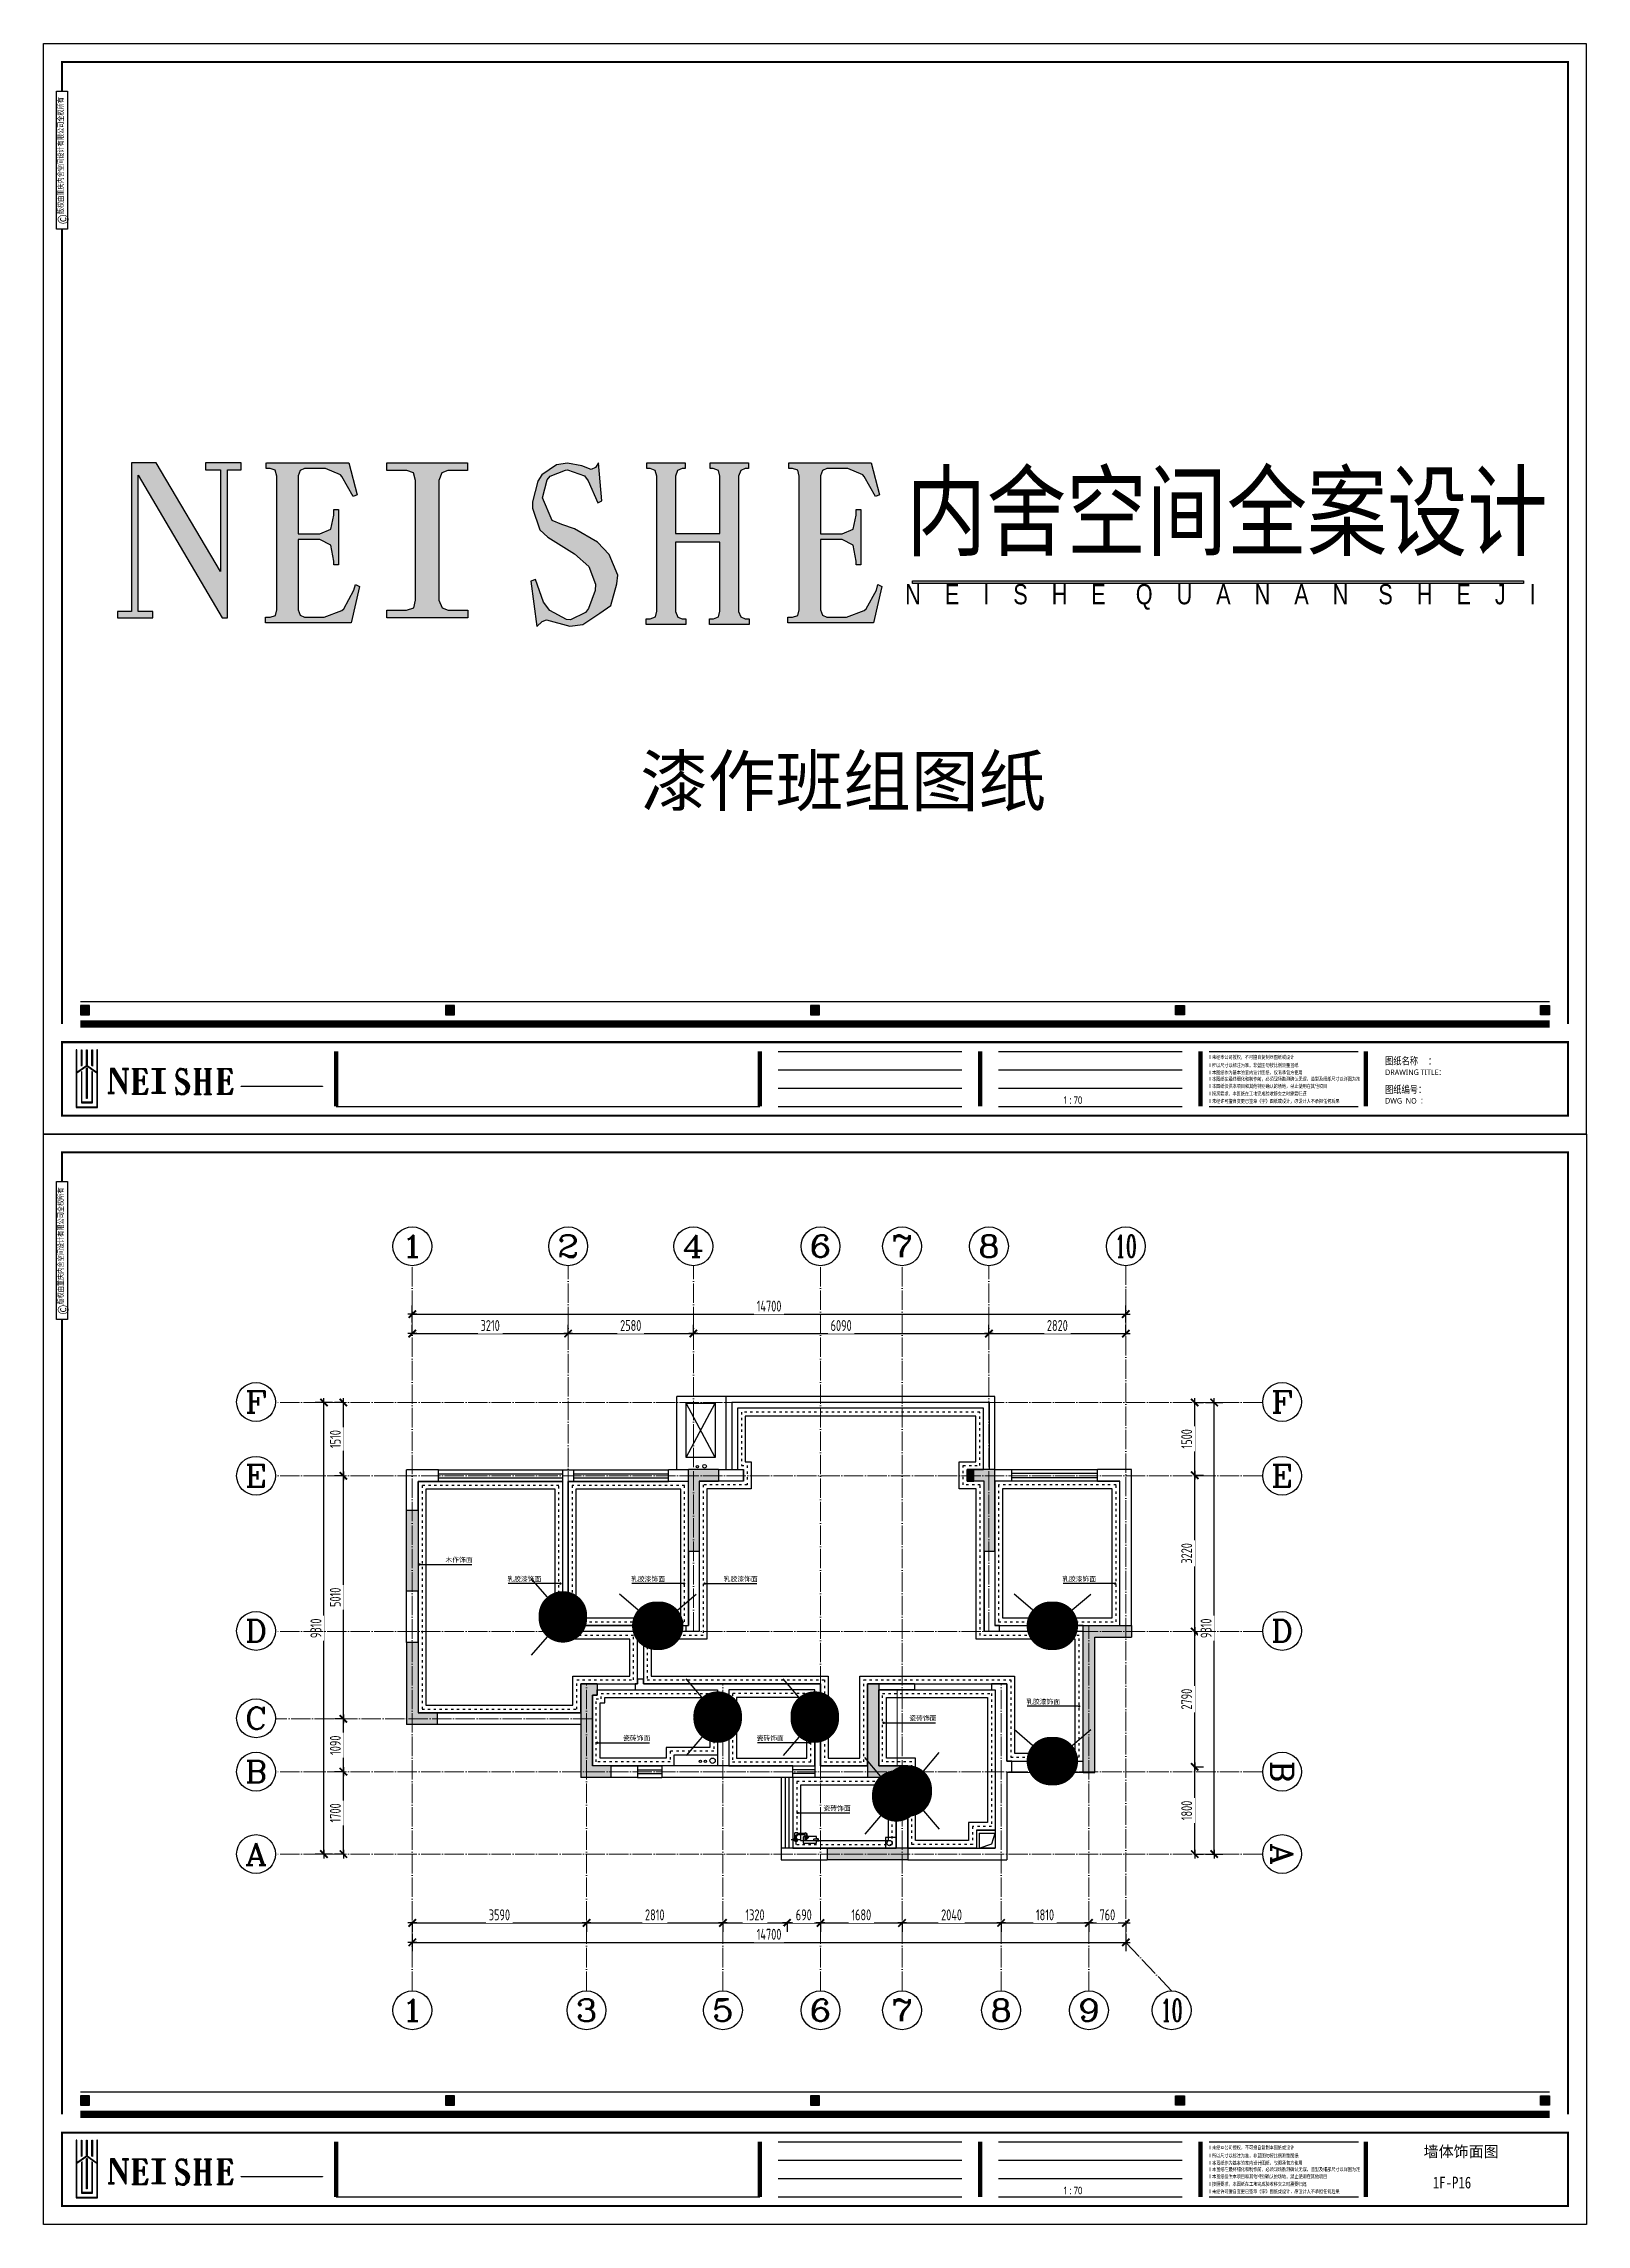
# Model space of a CAD drawing. Header units: inches. Extents: x -50945 to 250244, y -404780 to 18493.
# Drawn here: x 186675 to 218460, y -292400 to -247449 of the extents above; entities that cross this region are included whole.
import ezdxf
from ezdxf.enums import TextEntityAlignment as Align

# ---------------------------------------------------------------- set-up
doc = ezdxf.new("R2010")
doc.units = ezdxf.units.IN
doc.header["$MEASUREMENT"] = 0
doc.linetypes.add('ACAD_ISO03W100', pattern=[30, 12, -18])
doc.linetypes.add('DOTE', pattern=[2.42, 2, -0.2, 0.02, -0.2])
for name, color, linetype in [('0 @ 1 (1)', 7, 'Continuous'), ('15开关布置图-YJ', 2, 'Continuous'), ('20立面索引-YJ', 7, 'Continuous'), ('AXIS', 1, 'Continuous'), ('AXIS_TEXT', 7, 'Continuous'), ('A图框', 7, 'Continuous'), ('D-ARCHI', 250, 'Continuous'), ('EVH 立面填充', 8, 'Continuous'), ('IBS-003-建筑窗框', 3, 'Continuous'), ('IBS-182-原建筑非承重墙', 150, 'Continuous'), ('IBS-200-原建筑承重墙柱', 200, 'Continuous'), ('IBS-250-轻质砖隔墙填充', 250, 'Continuous'), ('IBS-63-原建筑窗', 63, 'Continuous'), ('IDS-030-造型完成面(看线)', 30, 'Continuous'), ('IDS-32-完成墙面', 32, 'Continuous'), ('IRC-30-天花轮廓线', 30, 'Continuous'), ('外标注', 50, 'Continuous'), ('材质文字标注', 50, 'Continuous')]:
    doc.layers.add(name, color=color, linetype=linetype)
doc.layers.add('门', color=65, linetype='Continuous', lineweight=13)
doc.styles.add('04.YBC-外标注3.0', font='', dxfattribs={"width": 0.8, "height": 3})
doc.styles.add('05.YBC-内标注2.5', font='', dxfattribs={"width": 0.8, "height": 2.5})
doc.styles.add('_TCH_AXIS', font='COMPLEX', dxfattribs={"bigfont": 'GBCBIG'})
doc.styles.add('COMPLEX', font='COMPLEX')
doc.styles.add('HBA-DIMT', font='ARCHS.SHX', dxfattribs={"width": 0.8})
doc.styles.add('MtXpl_Arial_Unicode_', font='Arial Unicode.ttf')
doc.styles.get("Standard").update_dxf_attribs({"font": 'Arial.ttf'})
doc.styles.add('宋体', font='', dxfattribs={"width": 0.8})
doc.styles.get('04.YBC-外标注3.0').set_extended_font_data('SimSun')
doc.styles.get('05.YBC-内标注2.5').set_extended_font_data('SimSun')
doc.styles.get('宋体').set_extended_font_data('SimSun')
doc.dimstyles.new('HBA_40', dxfattribs={"dimscale": 50, "dimtxt": 2.5, "dimasz": 0.1, "dimexe": 2, "dimexo": 2.5, "dimgap": 0.6, "dimtad": 1, "dimdec": 0, "dimrnd": 5, "dimzin": 0, "dimtxsty": 'HBA-DIMT', "dimblk": 'HBA_DIMENSION_TICK', "dimblk1": 'HBA_DIMENSION_TICK', "dimblk2": 'HBA_DIMENSION_TICK', "dimcen": 0.125, "dimclrd": 44, "dimclre": 44, "dimclrt": 2, "dimadec": 0, "dimazin": 0, "dimtfac": 1, "dimtdec": 0, "dimtix": 1, "dimtmove": 1, "dimatfit": 3, "dimldrblk": 'HBA_Leader_Dot', "dimfxl": 0, "dimtvp": 1, "dimtfill": 1, "dimtolj": 1, "dimtzin": 0, "dimarcsym": 0})

msp = doc.modelspace()

# ---------------------------------------------------------------- texts
at = {"transparency": 33554687, "char_height": 189.1897, "width": 3458.9697, "attachment_point": 4, "style": '05.YBC-内标注2.5'}
for s, insert in [('{\\fMicrosoft YaHei|b0|i0|c134|p34;\\H0.8x;图纸名称     ：\\P\\H0.75x;DRAWING TITLE：}', (214313.3, -268526.48)), ('{\\fMicrosoft YaHei|b0|i0|c134|p34;\\H0.8x;图纸编号：\\P\\H0.75x;DWG  NO  ：}', (214313.3, -269114.71))]:
    msp.add_mtext(s, dxfattribs=dict(at, insert=insert))
at = {"color": 253, "insert": (215296.19, -291416.55), "char_height": 242.164, "attachment_point": 1, "style": '宋体'}
msp.add_mtext_dynamic_manual_height_columns('1F-P16', width=66.2668, gutter_width=16.21, heights=[0], dxfattribs=at)
at = {"layer": '20立面索引-YJ', "transparency": 33554687, "insert": (198969.02, -262137.73), "char_height": 1021.6243, "attachment_point": 1}
msp.add_mtext_dynamic_manual_height_columns('{\\fArial Unicode MS|b0|i0|c134|p0;漆作班组图纸}', width=9242.0804, gutter_width=204.32, heights=[0], dxfattribs=at)
at = {"layer": 'A图框', "insert": (215105.75, -290784.54), "char_height": 227.0292, "attachment_point": 1}
msp.add_mtext_dynamic_manual_height_columns('{\\fArial Unicode MS|b0|i0|c134|p0;墙体饰面图}', width=2770.8358, gutter_width=16.21, heights=[0], dxfattribs=at)
at = {"layer": '材质文字标注', "char_height": 100, "width": 2800.5718, "style": 'MtXpl_Arial_Unicode_'}
for s, insert, attachment_point in [('木作饰面', (195513.88, -278651.01), 3), ('乳胶漆饰面', (196229.74, -279046.83), 1), ('乳胶漆饰面', (198777.89, -279046.83), 1), ('乳胶漆饰面', (201386.89, -279046.83), 3), ('乳胶漆饰面', (207660.03, -279046.83), 1), ('乳胶漆饰面', (206919.04, -281576.21), 1), ('瓷砖饰面', (205071.39, -281916.1), 3), ('瓷砖饰面', (199173.79, -282325.79), 3), ('瓷砖饰面', (201366.18, -282325.79), 1), ('瓷砖饰面', (203301.39, -283773.26), 3)]:
    msp.add_mtext(s, dxfattribs=dict(at, insert=insert, attachment_point=attachment_point))

# ---------------------------------------------------------------- blocks, each defined once
blk = doc.blocks.new('11')
at = {"layer": 'IBS-182-原建筑非承重墙'}
for p, q in [((140567, -1131), (140516, -1131)), ((140535, -1131), (140528, -1131)), ((140528, -1166), (140567, -1166)), ((140528, -1166), (140567, -1166)), ((140567, -1131), (140535, -1131)), ((140567, -1131), (140535, -1131)), ((140567, -1166), (140535, -1166)), ((140841, -1081), (140567, -1080)), ((140567, -1080), (140567, -1131)), ((140576, -1080), (140567, -1080)), ((140567, -1080), (140567, -1131)), ((140567, -1101), (140567, -1131)), ((140567, -1131), (140615, -1132)), ((140567, -1166), (140567, -1196)), ((140615, -1166), (140567, -1166)), ((140567, -1166), (140567, -1217)), ((140567, -1166), (140567, -1196)), ((140567, -1208), (140567, -1217)), ((140567, -1217), (140770, -1217)), ((140567, -1217), (140587, -1217)), ((140587, -1217), (140775, -1217)), ((140587, -1217), (140740, -1217)), ((140820, -1081), (140588, -1080)), ((140820, -1081), (140588, -1080)), ((140788, -1145), (140728, -1204)), ((140775, -1157), (140728, -1204)), ((140737, -1214), (140728, -1204)), ((140728, -1204), (140737, -1214)), ((140797, -1154), (140737, -1214)), ((140737, -1214), (140775, -1175)), ((140737, -1214), (140775, -1175)), ((140750, -1227), (140737, -1214)), ((140740, -1217), (140750, -1227)), ((140775, -1227), (140750, -1227)), ((140750, -1227), (140770, -1227)), ((140770, -1217), (140770, -1288)), ((140812, -1227), (140770, -1227)), ((140770, -1269), (140770, -1227)), ((140770, -1227), (140770, -1269)), ((140770, -1269), (140770, -1288)), ((140775, -1157), (140788, -1145)), ((140775, -1149), (140775, -1157)), ((140775, -1149), (140775, -1157)), ((140775, -1149), (140775, -1157)), ((140775, -1217), (140775, -1175)), ((140775, -1175), (140775, -1227)), ((140775, -1175), (140775, -1217)), ((140775, -1217), (140775, -1227)), ((140775, -1217), (140775, -1227)), ((140775, -1227), (140809, -1227)), ((140955, -1286), (140803, -1286)), ((140803, -1286), (140812, -1286)), ((140803, -1286), (140812, -1286)), ((140809, -1218), (140810, -1149)), ((140809, -1227), (140810, -1149)), ((140809, -1218), (140820, -1218)), ((140809, -1218), (140809, -1227)), ((140810, -1145), (140810, -1149)), ((140810, -1149), (140810, -1145)), ((140812, -1252), (140812, -1221)), ((140812, -1252), (140812, -1221)), ((140812, -1252), (140812, -1227)), ((140812, -1252), (140812, -1269)), ((140812, -1252), (140955, -1252)), ((140812, -1286), (140812, -1252)), ((140812, -1286), (140812, -1252)), ((140841, -1081), (140820, -1081)), ((140840, -1209), (140841, -1081)), ((140840, -1101), (140841, -1081)), ((140840, -1197), (140840, -1101)), ((140840, -1209), (140840, -1101)), ((140901, -1150), (141093, -1150)), ((140955, -1252), (140953, -1252)), ((140955, -1252), (140953, -1252)), ((140962, -1248), (140955, -1248)), ((140955, -1290), (140955, -1248)), ((140955, -1251), (140955, -1252)), ((140955, -1251), (140955, -1252)), ((140955, -1290), (140982, -1290)), ((140975, -1234), (140975, -1228)), ((140975, -1228), (140980, -1228)), ((140975, -1248), (140975, -1228)), ((140975, -1228), (141018, -1228)), ((140980, -1228), (140975, -1228)), ((140975, -1228), (140975, -1234)), ((140975, -1234), (140975, -1248)), ((140980, -1248), (140975, -1248)), ((140975, -1248), (140980, -1248)), ((140980, -1150), (140980, -1228)), ((140980, -1180), (140980, -1248)), ((140980, -1180), (140980, -1228)), ((140980, -1228), (141014, -1228)), ((140980, -1248), (140980, -1228)), ((140980, -1228), (141018, -1228)), ((140982, -1290), (141018, -1290)), ((140997, -1245), (140997, -1054)), ((141014, -1150), (141014, -1228)), ((141014, -1228), (141014, -1180)), ((141014, -1228), (141014, -1180)), ((141014, -1228), (141018, -1228)), ((141018, -1228), (141014, -1228)), ((141018, -1228), (141014, -1228)), ((141018, -1235), (141018, -1228)), ((141018, -1235), (141018, -1228)), ((141018, -1228), (141018, -1235)), ((141018, -1235), (141018, -1228)), ((141018, -1228), (141018, -1235)), ((141018, -1235), (141018, -1290))]:
    blk.add_line(p, q, dxfattribs=at)
blk.add_circle((140997, -1150), 34.9, dxfattribs=at)
for start, end in [(0, 180), (0, 180), (180, 240.5217), (180, 240.5217), (299.176, 0), (299.176, 0)]:
    blk.add_arc((140997, -1150), 34.9, start, end, dxfattribs=at)
for centre, major_axis, start_param, end_param in [((140553, -1149), (-17.5, -17.5), -1.141223, -0.024085), ((140540, -1140), (-6.72, -6.72), 4.378011, 6.612288), ((140531, -1157), (-6.72, -6.72), 1.236418, 3.470695), ((140588, -1101), (-14.5, 14.5), 5.495149, 7.065946), ((140587, -1196), (-14.5, 14.5), 0.78276, 2.353557), ((140615, -1149), (-12.1, -12.1), 0.78276, 3.924353), ((140791, -1269), (-15, 15), 0.78276, 2.986227), ((140793, -1149), (-12.1, 12.1), 3.924353, 7.065946), ((140793, -1149), (-4.6, -4.6), 1.568158, 4.709751), ((140791, -1269), (-15, 15), 2.986227, 3.924353), ((140820, -1101), (-14.5, -14.5), 2.353557, 3.924353), ((140820, -1197), (-14.5, -14.5), 0.78276, 2.353557), ((140962, -1234), (-9.66, 9.66), 2.353557, 3.924353), ((140997, -1150), (-12.1, 12.1), 4.709751, 10.992936)]:
    blk.add_ellipse(centre, major_axis=major_axis, ratio=1, start_param=start_param, end_param=end_param, dxfattribs=at)
at = {"layer": 'IBS-182-原建筑非承重墙', "extrusion": (0, 0, -1)}
for start_param, end_param in [(5.500425, 7.071221), (5.500425, 7.071221), (3.929629, 5.500425), (3.929629, 5.500425), (7.071221, 8.642018), (7.071221, 8.642018), (2.358832, 3.929629), (2.358832, 3.929629)]:
    blk.add_ellipse((140997, -1150), major_axis=(-12.1, 12.1), ratio=1, start_param=start_param, end_param=end_param, dxfattribs=at)
blk = doc.blocks.new('HBA_DIMENSION_TICK')
at = {"color": 0, "linetype": 'ByBlock'}
for p, q in [((-10, 0), (0, 0)), ((0, 0), (10, 0))]:
    blk.add_line(p, q, dxfattribs=at)
at = {"color": 50, "linetype": 'ByBlock'}
blk.add_solid([(-10, -7), (-7, -10), (7, 10), (10, 7)], dxfattribs=at)
blk = doc.blocks.new('*D809')
at = {"layer": 'Defpoints', "color": 0, "transparency": 16777216}
for p in [(194271, -285932), (197861, -285932), (197861, -286187)]:
    blk.add_point(p, dxfattribs=at)
at = {"layer": '外标注', "color": 44, "lineweight": -2, "transparency": 16777216}
for p, q in [((194271, -286157), (194271, -286367)), ((194280, -286187), (197852, -286187)), ((197861, -286157), (197861, -286367))]:
    blk.add_line(p, q, dxfattribs=at)
at = {"layer": '外标注', "color": 44, "lineweight": -2, "transparency": 16777216, "xscale": 9, "yscale": 9, "zscale": 9, "rotation": 180}
blk.add_blockref('HBA_DIMENSION_TICK', (194271, -286187), dxfattribs=at)
at = {"layer": '外标注', "color": 44, "lineweight": -2, "transparency": 16777216, "xscale": 9, "yscale": 9, "zscale": 9}
blk.add_blockref('HBA_DIMENSION_TICK', (197861, -286187), dxfattribs=at)
at = {"layer": '外标注', "color": 2, "transparency": 16777216, "insert": (196066, -286020), "char_height": 225, "attachment_point": 5, "style": 'HBA-DIMT', "bg_fill": 3, "box_fill_scale": 1.25, "bg_fill_color": 256, "bg_fill_true_color": 13158600, "bg_fill_transparency": 0}
blk.add_mtext('\\A1;3590', dxfattribs=at)
blk = doc.blocks.new('HBA_Leader_Dot')
at = {"color": 0, "linetype": 'ByBlock'}
blk.add_line((-5, 0), (-10, 0), dxfattribs=at)
at = {"color": 0, "linetype": 'ByBlock', "const_width": 5}
blk.add_lwpolyline([(-2.5, 0, 1), (2.5, 0, 1)], format="xyb", close=True, dxfattribs=at)
blk = doc.blocks.new('*D810')
at = {"layer": 'Defpoints', "color": 0, "transparency": 16777216}
for p in [(197861, -285932), (200671, -285932), (200671, -286187)]:
    blk.add_point(p, dxfattribs=at)
at = {"layer": '外标注', "color": 44, "lineweight": -2, "transparency": 16777216}
for p, q in [((197861, -286157), (197861, -286367)), ((197870, -286187), (200662, -286187)), ((200671, -286157), (200671, -286367))]:
    blk.add_line(p, q, dxfattribs=at)
at = {"layer": '外标注', "color": 44, "lineweight": -2, "transparency": 16777216, "xscale": 9, "yscale": 9, "zscale": 9, "rotation": 180}
blk.add_blockref('HBA_DIMENSION_TICK', (197861, -286187), dxfattribs=at)
at = {"layer": '外标注', "color": 44, "lineweight": -2, "transparency": 16777216, "xscale": 9, "yscale": 9, "zscale": 9}
blk.add_blockref('HBA_DIMENSION_TICK', (200671, -286187), dxfattribs=at)
at = {"layer": '外标注', "color": 2, "transparency": 16777216, "insert": (199266, -286020), "char_height": 225, "attachment_point": 5, "style": 'HBA-DIMT', "bg_fill": 3, "box_fill_scale": 1.25, "bg_fill_color": 256, "bg_fill_true_color": 13158600, "bg_fill_transparency": 0}
blk.add_mtext('\\A1;2810', dxfattribs=at)
blk = doc.blocks.new('*D811')
at = {"layer": 'Defpoints', "color": 0, "transparency": 16777216}
for p in [(200671, -285932), (201991, -285932), (201991, -286187)]:
    blk.add_point(p, dxfattribs=at)
at = {"layer": '外标注', "color": 44, "lineweight": -2, "transparency": 16777216}
for p, q in [((200671, -286157), (200671, -286367)), ((200680, -286187), (201982, -286187)), ((201991, -286157), (201991, -286367))]:
    blk.add_line(p, q, dxfattribs=at)
at = {"layer": '外标注', "color": 44, "lineweight": -2, "transparency": 16777216, "xscale": 9, "yscale": 9, "zscale": 9, "rotation": 180}
blk.add_blockref('HBA_DIMENSION_TICK', (200671, -286187), dxfattribs=at)
at = {"layer": '外标注', "color": 44, "lineweight": -2, "transparency": 16777216, "xscale": 9, "yscale": 9, "zscale": 9}
blk.add_blockref('HBA_DIMENSION_TICK', (201991, -286187), dxfattribs=at)
at = {"layer": '外标注', "color": 2, "transparency": 16777216, "insert": (201331, -286020), "char_height": 225, "attachment_point": 5, "style": 'HBA-DIMT', "bg_fill": 3, "box_fill_scale": 1.25, "bg_fill_color": 256, "bg_fill_true_color": 13158600, "bg_fill_transparency": 0}
blk.add_mtext('\\A1;1320', dxfattribs=at)
blk = doc.blocks.new('*D812')
at = {"layer": '外标注', "color": 44, "lineweight": -2, "transparency": 16777216}
for p, q in [((201991, -286157), (201991, -286367)), ((202000, -286187), (202672, -286187)), ((202681, -286157), (202681, -286367))]:
    blk.add_line(p, q, dxfattribs=at)
at = {"layer": '外标注', "color": 44, "lineweight": -2, "transparency": 16777216, "xscale": 9, "yscale": 9, "zscale": 9, "rotation": 180}
blk.add_blockref('HBA_DIMENSION_TICK', (201991, -286187), dxfattribs=at)
at = {"layer": '外标注', "color": 44, "lineweight": -2, "transparency": 16777216, "xscale": 9, "yscale": 9, "zscale": 9}
blk.add_blockref('HBA_DIMENSION_TICK', (202681, -286187), dxfattribs=at)
at = {"layer": '外标注', "color": 2, "transparency": 16777216, "insert": (202336, -286020), "char_height": 225, "attachment_point": 5, "style": 'HBA-DIMT', "bg_fill": 3, "box_fill_scale": 1.25, "bg_fill_color": 256, "bg_fill_true_color": 13158600, "bg_fill_transparency": 0}
blk.add_mtext('\\A1;690', dxfattribs=at)
at = {"layer": 'Defpoints', "color": 0, "transparency": 16777216}
for p in [(201991, -285932), (202681, -285932), (202681, -286187)]:
    blk.add_point(p, dxfattribs=at)
blk = doc.blocks.new('*D813')
at = {"layer": 'Defpoints', "color": 0, "transparency": 16777216}
for p in [(202681, -285932), (204361, -285932), (204361, -286187)]:
    blk.add_point(p, dxfattribs=at)
at = {"layer": '外标注', "color": 44, "lineweight": -2, "transparency": 16777216}
for p, q in [((202681, -286157), (202681, -286367)), ((202690, -286187), (204352, -286187)), ((204361, -286157), (204361, -286367))]:
    blk.add_line(p, q, dxfattribs=at)
at = {"layer": '外标注', "color": 44, "lineweight": -2, "transparency": 16777216, "xscale": 9, "yscale": 9, "zscale": 9, "rotation": 180}
blk.add_blockref('HBA_DIMENSION_TICK', (202681, -286187), dxfattribs=at)
at = {"layer": '外标注', "color": 44, "lineweight": -2, "transparency": 16777216, "xscale": 9, "yscale": 9, "zscale": 9}
blk.add_blockref('HBA_DIMENSION_TICK', (204361, -286187), dxfattribs=at)
at = {"layer": '外标注', "color": 2, "transparency": 16777216, "insert": (203521, -286020), "char_height": 225, "attachment_point": 5, "style": 'HBA-DIMT', "bg_fill": 3, "box_fill_scale": 1.25, "bg_fill_color": 256, "bg_fill_true_color": 13158600, "bg_fill_transparency": 0}
blk.add_mtext('\\A1;1680', dxfattribs=at)
blk = doc.blocks.new('*D814')
at = {"layer": 'Defpoints', "color": 0, "transparency": 16777216}
for p in [(204361, -285932), (206401, -285932), (206401, -286187)]:
    blk.add_point(p, dxfattribs=at)
at = {"layer": '外标注', "color": 44, "lineweight": -2, "transparency": 16777216}
for p, q in [((204361, -286157), (204361, -286367)), ((204370, -286187), (206392, -286187)), ((206401, -286157), (206401, -286367))]:
    blk.add_line(p, q, dxfattribs=at)
at = {"layer": '外标注', "color": 44, "lineweight": -2, "transparency": 16777216, "xscale": 9, "yscale": 9, "zscale": 9, "rotation": 180}
blk.add_blockref('HBA_DIMENSION_TICK', (204361, -286187), dxfattribs=at)
at = {"layer": '外标注', "color": 44, "lineweight": -2, "transparency": 16777216, "xscale": 9, "yscale": 9, "zscale": 9}
blk.add_blockref('HBA_DIMENSION_TICK', (206401, -286187), dxfattribs=at)
at = {"layer": '外标注', "color": 2, "transparency": 16777216, "insert": (205381, -286020), "char_height": 225, "attachment_point": 5, "style": 'HBA-DIMT', "bg_fill": 3, "box_fill_scale": 1.25, "bg_fill_color": 256, "bg_fill_true_color": 13158600, "bg_fill_transparency": 0}
blk.add_mtext('\\A1;2040', dxfattribs=at)
blk = doc.blocks.new('*D815')
at = {"layer": 'Defpoints', "color": 0, "transparency": 16777216}
for p in [(206401, -285932), (208211, -285932), (208211, -286187)]:
    blk.add_point(p, dxfattribs=at)
at = {"layer": '外标注', "color": 44, "lineweight": -2, "transparency": 16777216}
for p, q in [((206401, -286157), (206401, -286367)), ((206410, -286187), (208202, -286187)), ((208211, -286157), (208211, -286367))]:
    blk.add_line(p, q, dxfattribs=at)
at = {"layer": '外标注', "color": 44, "lineweight": -2, "transparency": 16777216, "xscale": 9, "yscale": 9, "zscale": 9, "rotation": 180}
blk.add_blockref('HBA_DIMENSION_TICK', (206401, -286187), dxfattribs=at)
at = {"layer": '外标注', "color": 44, "lineweight": -2, "transparency": 16777216, "xscale": 9, "yscale": 9, "zscale": 9}
blk.add_blockref('HBA_DIMENSION_TICK', (208211, -286187), dxfattribs=at)
at = {"layer": '外标注', "color": 2, "transparency": 16777216, "insert": (207306, -286020), "char_height": 225, "attachment_point": 5, "style": 'HBA-DIMT', "bg_fill": 3, "box_fill_scale": 1.25, "bg_fill_color": 256, "bg_fill_true_color": 13158600, "bg_fill_transparency": 0}
blk.add_mtext('\\A1;1810', dxfattribs=at)
blk = doc.blocks.new('*D816')
at = {"layer": '外标注', "color": 44, "lineweight": -2, "transparency": 16777216}
for p, q in [((208211, -286157), (208211, -286367)), ((208220, -286187), (208962, -286187)), ((208971, -286157), (208971, -286367))]:
    blk.add_line(p, q, dxfattribs=at)
at = {"layer": '外标注', "color": 44, "lineweight": -2, "transparency": 16777216, "xscale": 9, "yscale": 9, "zscale": 9, "rotation": 180}
blk.add_blockref('HBA_DIMENSION_TICK', (208211, -286187), dxfattribs=at)
at = {"layer": '外标注', "color": 44, "lineweight": -2, "transparency": 16777216, "xscale": 9, "yscale": 9, "zscale": 9}
blk.add_blockref('HBA_DIMENSION_TICK', (208971, -286187), dxfattribs=at)
at = {"layer": '外标注', "color": 2, "transparency": 16777216, "insert": (208591, -286020), "char_height": 225, "attachment_point": 5, "style": 'HBA-DIMT', "bg_fill": 3, "box_fill_scale": 1.25, "bg_fill_color": 256, "bg_fill_true_color": 13158600, "bg_fill_transparency": 0}
blk.add_mtext('\\A1;760', dxfattribs=at)
at = {"layer": 'Defpoints', "color": 0, "transparency": 16777216}
for p in [(208211, -285932), (208971, -285932), (208971, -286187)]:
    blk.add_point(p, dxfattribs=at)
blk = doc.blocks.new('*D817')
at = {"layer": 'Defpoints', "color": 0, "transparency": 16777216}
for p in [(194271, -286187), (208971, -286187), (208971, -286587)]:
    blk.add_point(p, dxfattribs=at)
at = {"layer": '外标注', "color": 44, "lineweight": -2, "transparency": 16777216}
for p, q in [((194271, -286412), (194271, -286767)), ((194280, -286587), (208962, -286587)), ((208971, -286412), (208971, -286767))]:
    blk.add_line(p, q, dxfattribs=at)
at = {"layer": '外标注', "color": 44, "lineweight": -2, "transparency": 16777216, "xscale": 9, "yscale": 9, "zscale": 9, "rotation": 180}
blk.add_blockref('HBA_DIMENSION_TICK', (194271, -286587), dxfattribs=at)
at = {"layer": '外标注', "color": 44, "lineweight": -2, "transparency": 16777216, "xscale": 9, "yscale": 9, "zscale": 9}
blk.add_blockref('HBA_DIMENSION_TICK', (208971, -286587), dxfattribs=at)
at = {"layer": '外标注', "color": 2, "transparency": 16777216, "insert": (201621, -286420), "char_height": 225, "attachment_point": 5, "style": 'HBA-DIMT', "bg_fill": 3, "box_fill_scale": 1.25, "bg_fill_color": 256, "bg_fill_true_color": 13158600, "bg_fill_transparency": 0}
blk.add_mtext('\\A1;14700', dxfattribs=at)
blk = doc.blocks.new('*D818')
at = {"layer": 'Defpoints', "color": 0, "transparency": 16777216}
for p in [(210149, -282969), (210391, -282969), (210149, -284767)]:
    blk.add_point(p, dxfattribs=at)
at = {"layer": '外标注', "color": 44, "lineweight": -2, "transparency": 16777216}
for p, q in [((210374, -282969), (210571, -282969)), ((210391, -284758), (210391, -282978)), ((210374, -284767), (210571, -284767))]:
    blk.add_line(p, q, dxfattribs=at)
at = {"layer": '外标注', "color": 44, "lineweight": -2, "transparency": 16777216, "xscale": 9, "yscale": 9, "zscale": 9}
for p, rotation in [((210391, -282969), 90), ((210391, -284767), 270)]:
    blk.add_blockref('HBA_DIMENSION_TICK', p, dxfattribs=dict(at, rotation=rotation))
at = {"layer": '外标注', "color": 2, "transparency": 16777216, "insert": (210225, -283868), "char_height": 225, "attachment_point": 5, "rotation": 90, "style": 'HBA-DIMT', "bg_fill": 3, "box_fill_scale": 1.25, "bg_fill_color": 256, "bg_fill_true_color": 13158600, "bg_fill_transparency": 0}
blk.add_mtext('\\A1;1800', dxfattribs=at)
blk = doc.blocks.new('*D819')
at = {"layer": 'Defpoints', "color": 0, "transparency": 16777216}
for p in [(210149, -280179), (210391, -280179), (210149, -282969)]:
    blk.add_point(p, dxfattribs=at)
at = {"layer": '外标注', "color": 44, "lineweight": -2, "transparency": 16777216}
for p, q in [((210374, -280179), (210571, -280179)), ((210391, -282960), (210391, -280188)), ((210374, -282969), (210571, -282969))]:
    blk.add_line(p, q, dxfattribs=at)
at = {"layer": '外标注', "color": 44, "lineweight": -2, "transparency": 16777216, "xscale": 9, "yscale": 9, "zscale": 9}
for p, rotation in [((210391, -280179), 90), ((210391, -282969), 270)]:
    blk.add_blockref('HBA_DIMENSION_TICK', p, dxfattribs=dict(at, rotation=rotation))
at = {"layer": '外标注', "color": 2, "transparency": 16777216, "insert": (210225, -281574), "char_height": 225, "attachment_point": 5, "rotation": 90, "style": 'HBA-DIMT', "bg_fill": 3, "box_fill_scale": 1.25, "bg_fill_color": 256, "bg_fill_true_color": 13158600, "bg_fill_transparency": 0}
blk.add_mtext('\\A1;2790', dxfattribs=at)
blk = doc.blocks.new('*D820')
at = {"layer": 'Defpoints', "color": 0, "transparency": 16777216}
for p in [(210149, -276959), (210391, -276959), (210149, -280179)]:
    blk.add_point(p, dxfattribs=at)
at = {"layer": '外标注', "color": 44, "lineweight": -2, "transparency": 16777216}
for p, q in [((210374, -276959), (210571, -276959)), ((210391, -280170), (210391, -276968)), ((210374, -280179), (210571, -280179))]:
    blk.add_line(p, q, dxfattribs=at)
at = {"layer": '外标注', "color": 44, "lineweight": -2, "transparency": 16777216, "xscale": 9, "yscale": 9, "zscale": 9}
for p, rotation in [((210391, -276959), 90), ((210391, -280179), 270)]:
    blk.add_blockref('HBA_DIMENSION_TICK', p, dxfattribs=dict(at, rotation=rotation))
at = {"layer": '外标注', "color": 2, "transparency": 16777216, "insert": (210225, -278569), "char_height": 225, "attachment_point": 5, "rotation": 90, "style": 'HBA-DIMT', "bg_fill": 3, "box_fill_scale": 1.25, "bg_fill_color": 256, "bg_fill_true_color": 13158600, "bg_fill_transparency": 0}
blk.add_mtext('\\A1;3220', dxfattribs=at)
blk = doc.blocks.new('*D821')
at = {"layer": 'Defpoints', "color": 0, "transparency": 16777216}
for p in [(210149, -275458), (210391, -275458), (210149, -276959)]:
    blk.add_point(p, dxfattribs=at)
at = {"layer": '外标注', "color": 44, "lineweight": -2, "transparency": 16777216}
for p, q in [((210374, -275458), (210571, -275458)), ((210391, -276950), (210391, -275467)), ((210374, -276959), (210571, -276959))]:
    blk.add_line(p, q, dxfattribs=at)
at = {"layer": '外标注', "color": 44, "lineweight": -2, "transparency": 16777216, "xscale": 9, "yscale": 9, "zscale": 9}
for p, rotation in [((210391, -275458), 90), ((210391, -276959), 270)]:
    blk.add_blockref('HBA_DIMENSION_TICK', p, dxfattribs=dict(at, rotation=rotation))
at = {"layer": '外标注', "color": 2, "transparency": 16777216, "insert": (210225, -276208), "char_height": 225, "attachment_point": 5, "rotation": 90, "style": 'HBA-DIMT', "bg_fill": 3, "box_fill_scale": 1.25, "bg_fill_color": 256, "bg_fill_true_color": 13158600, "bg_fill_transparency": 0}
blk.add_mtext('\\A1;1500', dxfattribs=at)
blk = doc.blocks.new('*D822')
at = {"layer": 'Defpoints', "color": 0, "transparency": 16777216}
for p in [(210391, -275458), (210791, -275458), (210391, -284767)]:
    blk.add_point(p, dxfattribs=at)
at = {"layer": '外标注', "color": 44, "lineweight": -2, "transparency": 16777216}
for p, q in [((210616, -275458), (210971, -275458)), ((210791, -284758), (210791, -275467)), ((210616, -284767), (210971, -284767))]:
    blk.add_line(p, q, dxfattribs=at)
at = {"layer": '外标注', "color": 44, "lineweight": -2, "transparency": 16777216, "xscale": 9, "yscale": 9, "zscale": 9}
for p, rotation in [((210791, -275458), 90), ((210791, -284767), 270)]:
    blk.add_blockref('HBA_DIMENSION_TICK', p, dxfattribs=dict(at, rotation=rotation))
at = {"layer": '外标注', "color": 2, "transparency": 16777216, "insert": (210625, -280113), "char_height": 225, "attachment_point": 5, "rotation": 90, "style": 'HBA-DIMT', "bg_fill": 3, "box_fill_scale": 1.25, "bg_fill_color": 256, "bg_fill_true_color": 13158600, "bg_fill_transparency": 0}
blk.add_mtext('\\A1;9310', dxfattribs=at)
blk = doc.blocks.new('*D823')
at = {"layer": 'Defpoints', "color": 0, "transparency": 16777216}
for p in [(197481, -274038), (194271, -274263), (197481, -274263)]:
    blk.add_point(p, dxfattribs=at)
at = {"layer": '外标注', "color": 44, "lineweight": -2, "transparency": 16777216}
for p, q in [((194271, -274038), (194271, -273858)), ((194280, -274038), (197472, -274038)), ((197481, -274038), (197481, -273858))]:
    blk.add_line(p, q, dxfattribs=at)
at = {"layer": '外标注', "color": 44, "lineweight": -2, "transparency": 16777216, "xscale": 9, "yscale": 9, "zscale": 9, "rotation": 180}
blk.add_blockref('HBA_DIMENSION_TICK', (194271, -274038), dxfattribs=at)
at = {"layer": '外标注', "color": 44, "lineweight": -2, "transparency": 16777216, "xscale": 9, "yscale": 9, "zscale": 9}
blk.add_blockref('HBA_DIMENSION_TICK', (197481, -274038), dxfattribs=at)
at = {"layer": '外标注', "color": 2, "transparency": 16777216, "insert": (195876, -273872), "char_height": 225, "attachment_point": 5, "style": 'HBA-DIMT', "bg_fill": 3, "box_fill_scale": 1.25, "bg_fill_color": 256, "bg_fill_true_color": 13158600, "bg_fill_transparency": 0}
blk.add_mtext('\\A1;3210', dxfattribs=at)
blk = doc.blocks.new('*D824')
at = {"layer": 'Defpoints', "color": 0, "transparency": 16777216}
for p in [(200061, -274038), (197481, -274263), (200061, -274263)]:
    blk.add_point(p, dxfattribs=at)
at = {"layer": '外标注', "color": 44, "lineweight": -2, "transparency": 16777216}
for p, q in [((197481, -274038), (197481, -273858)), ((197490, -274038), (200052, -274038)), ((200061, -274038), (200061, -273858))]:
    blk.add_line(p, q, dxfattribs=at)
at = {"layer": '外标注', "color": 44, "lineweight": -2, "transparency": 16777216, "xscale": 9, "yscale": 9, "zscale": 9, "rotation": 180}
blk.add_blockref('HBA_DIMENSION_TICK', (197481, -274038), dxfattribs=at)
at = {"layer": '外标注', "color": 44, "lineweight": -2, "transparency": 16777216, "xscale": 9, "yscale": 9, "zscale": 9}
blk.add_blockref('HBA_DIMENSION_TICK', (200061, -274038), dxfattribs=at)
at = {"layer": '外标注', "color": 2, "transparency": 16777216, "insert": (198771, -273872), "char_height": 225, "attachment_point": 5, "style": 'HBA-DIMT', "bg_fill": 3, "box_fill_scale": 1.25, "bg_fill_color": 256, "bg_fill_true_color": 13158600, "bg_fill_transparency": 0}
blk.add_mtext('\\A1;2580', dxfattribs=at)
blk = doc.blocks.new('*D825')
at = {"layer": 'Defpoints', "color": 0, "transparency": 16777216}
for p in [(206151, -274038), (200061, -274263), (206151, -274263)]:
    blk.add_point(p, dxfattribs=at)
at = {"layer": '外标注', "color": 44, "lineweight": -2, "transparency": 16777216}
for p, q in [((200061, -274038), (200061, -273858)), ((200070, -274038), (206142, -274038)), ((206151, -274038), (206151, -273858))]:
    blk.add_line(p, q, dxfattribs=at)
at = {"layer": '外标注', "color": 44, "lineweight": -2, "transparency": 16777216, "xscale": 9, "yscale": 9, "zscale": 9, "rotation": 180}
blk.add_blockref('HBA_DIMENSION_TICK', (200061, -274038), dxfattribs=at)
at = {"layer": '外标注', "color": 44, "lineweight": -2, "transparency": 16777216, "xscale": 9, "yscale": 9, "zscale": 9}
blk.add_blockref('HBA_DIMENSION_TICK', (206151, -274038), dxfattribs=at)
at = {"layer": '外标注', "color": 2, "transparency": 16777216, "insert": (203106, -273872), "char_height": 225, "attachment_point": 5, "style": 'HBA-DIMT', "bg_fill": 3, "box_fill_scale": 1.25, "bg_fill_color": 256, "bg_fill_true_color": 13158600, "bg_fill_transparency": 0}
blk.add_mtext('\\A1;6090', dxfattribs=at)
blk = doc.blocks.new('*D826')
at = {"layer": 'Defpoints', "color": 0, "transparency": 16777216}
for p in [(208971, -274038), (206151, -274263), (208971, -274263)]:
    blk.add_point(p, dxfattribs=at)
at = {"layer": '外标注', "color": 44, "lineweight": -2, "transparency": 16777216}
for p, q in [((206151, -274038), (206151, -273858)), ((206160, -274038), (208962, -274038)), ((208971, -274038), (208971, -273858))]:
    blk.add_line(p, q, dxfattribs=at)
at = {"layer": '外标注', "color": 44, "lineweight": -2, "transparency": 16777216, "xscale": 9, "yscale": 9, "zscale": 9, "rotation": 180}
blk.add_blockref('HBA_DIMENSION_TICK', (206151, -274038), dxfattribs=at)
at = {"layer": '外标注', "color": 44, "lineweight": -2, "transparency": 16777216, "xscale": 9, "yscale": 9, "zscale": 9}
blk.add_blockref('HBA_DIMENSION_TICK', (208971, -274038), dxfattribs=at)
at = {"layer": '外标注', "color": 2, "transparency": 16777216, "insert": (207561, -273872), "char_height": 225, "attachment_point": 5, "style": 'HBA-DIMT', "bg_fill": 3, "box_fill_scale": 1.25, "bg_fill_color": 256, "bg_fill_true_color": 13158600, "bg_fill_transparency": 0}
blk.add_mtext('\\A1;2820', dxfattribs=at)
blk = doc.blocks.new('*D827')
at = {"layer": 'Defpoints', "color": 0, "transparency": 16777216}
for p in [(208971, -273638), (194271, -274038), (208971, -274038)]:
    blk.add_point(p, dxfattribs=at)
at = {"layer": '外标注', "color": 44, "lineweight": -2, "transparency": 16777216}
for p, q in [((194271, -273813), (194271, -273458)), ((194280, -273638), (208962, -273638)), ((208971, -273813), (208971, -273458))]:
    blk.add_line(p, q, dxfattribs=at)
at = {"layer": '外标注', "color": 44, "lineweight": -2, "transparency": 16777216, "xscale": 9, "yscale": 9, "zscale": 9, "rotation": 180}
blk.add_blockref('HBA_DIMENSION_TICK', (194271, -273638), dxfattribs=at)
at = {"layer": '外标注', "color": 44, "lineweight": -2, "transparency": 16777216, "xscale": 9, "yscale": 9, "zscale": 9}
blk.add_blockref('HBA_DIMENSION_TICK', (208971, -273638), dxfattribs=at)
at = {"layer": '外标注', "color": 2, "transparency": 16777216, "insert": (201621, -273472), "char_height": 225, "attachment_point": 5, "style": 'HBA-DIMT', "bg_fill": 3, "box_fill_scale": 1.25, "bg_fill_color": 256, "bg_fill_true_color": 13158600, "bg_fill_transparency": 0}
blk.add_mtext('\\A1;14700', dxfattribs=at)
blk = doc.blocks.new('*D828')
at = {"layer": 'Defpoints', "color": 0, "transparency": 16777216}
for p in [(192851, -283069), (193052, -283069), (193052, -284767)]:
    blk.add_point(p, dxfattribs=at)
at = {"layer": '外标注', "color": 44, "lineweight": -2, "transparency": 16777216}
for p, q in [((192851, -283069), (192671, -283069)), ((192851, -284758), (192851, -283078)), ((192851, -284767), (192671, -284767))]:
    blk.add_line(p, q, dxfattribs=at)
at = {"layer": '外标注', "color": 44, "lineweight": -2, "transparency": 16777216, "xscale": 9, "yscale": 9, "zscale": 9}
for p, rotation in [((192851, -283069), 90), ((192851, -284767), 270)]:
    blk.add_blockref('HBA_DIMENSION_TICK', p, dxfattribs=dict(at, rotation=rotation))
at = {"layer": '外标注', "color": 2, "transparency": 16777216, "insert": (192685, -283918), "char_height": 225, "attachment_point": 5, "rotation": 90, "style": 'HBA-DIMT', "bg_fill": 3, "box_fill_scale": 1.25, "bg_fill_color": 256, "bg_fill_true_color": 13158600, "bg_fill_transparency": 0}
blk.add_mtext('\\A1;1700', dxfattribs=at)
blk = doc.blocks.new('*D829')
at = {"layer": 'Defpoints', "color": 0, "transparency": 16777216}
for p in [(192851, -281979), (193052, -281979), (193052, -283069)]:
    blk.add_point(p, dxfattribs=at)
at = {"layer": '外标注', "color": 44, "lineweight": -2, "transparency": 16777216}
for p, q in [((192851, -281979), (192671, -281979)), ((192851, -283060), (192851, -281988)), ((192851, -283069), (192671, -283069))]:
    blk.add_line(p, q, dxfattribs=at)
at = {"layer": '外标注', "color": 44, "lineweight": -2, "transparency": 16777216, "xscale": 9, "yscale": 9, "zscale": 9}
for p, rotation in [((192851, -281979), 90), ((192851, -283069), 270)]:
    blk.add_blockref('HBA_DIMENSION_TICK', p, dxfattribs=dict(at, rotation=rotation))
at = {"layer": '外标注', "color": 2, "transparency": 16777216, "insert": (192685, -282524), "char_height": 225, "attachment_point": 5, "rotation": 90, "style": 'HBA-DIMT', "bg_fill": 3, "box_fill_scale": 1.25, "bg_fill_color": 256, "bg_fill_true_color": 13158600, "bg_fill_transparency": 0}
blk.add_mtext('\\A1;1090', dxfattribs=at)
blk = doc.blocks.new('*D830')
at = {"layer": 'Defpoints', "color": 0, "transparency": 16777216}
for p in [(192851, -276969), (193052, -276969), (193052, -281979)]:
    blk.add_point(p, dxfattribs=at)
at = {"layer": '外标注', "color": 44, "lineweight": -2, "transparency": 16777216}
for p, q in [((192851, -276969), (192671, -276969)), ((192851, -281970), (192851, -276978)), ((192851, -281979), (192671, -281979))]:
    blk.add_line(p, q, dxfattribs=at)
at = {"layer": '外标注', "color": 44, "lineweight": -2, "transparency": 16777216, "xscale": 9, "yscale": 9, "zscale": 9}
for p, rotation in [((192851, -276969), 90), ((192851, -281979), 270)]:
    blk.add_blockref('HBA_DIMENSION_TICK', p, dxfattribs=dict(at, rotation=rotation))
at = {"layer": '外标注', "color": 2, "transparency": 16777216, "insert": (192685, -279474), "char_height": 225, "attachment_point": 5, "rotation": 90, "style": 'HBA-DIMT', "bg_fill": 3, "box_fill_scale": 1.25, "bg_fill_color": 256, "bg_fill_true_color": 13158600, "bg_fill_transparency": 0}
blk.add_mtext('\\A1;5010', dxfattribs=at)
blk = doc.blocks.new('*D831')
at = {"layer": 'Defpoints', "color": 0, "transparency": 16777216}
for p in [(192851, -275458), (193052, -275458), (193052, -276969)]:
    blk.add_point(p, dxfattribs=at)
at = {"layer": '外标注', "color": 44, "lineweight": -2, "transparency": 16777216}
for p, q in [((192851, -275458), (192671, -275458)), ((192851, -276960), (192851, -275467)), ((192851, -276969), (192671, -276969))]:
    blk.add_line(p, q, dxfattribs=at)
at = {"layer": '外标注', "color": 44, "lineweight": -2, "transparency": 16777216, "xscale": 9, "yscale": 9, "zscale": 9}
for p, rotation in [((192851, -275458), 90), ((192851, -276969), 270)]:
    blk.add_blockref('HBA_DIMENSION_TICK', p, dxfattribs=dict(at, rotation=rotation))
at = {"layer": '外标注', "color": 2, "transparency": 16777216, "insert": (192685, -276213), "char_height": 225, "attachment_point": 5, "rotation": 90, "style": 'HBA-DIMT', "bg_fill": 3, "box_fill_scale": 1.25, "bg_fill_color": 256, "bg_fill_true_color": 13158600, "bg_fill_transparency": 0}
blk.add_mtext('\\A1;1510', dxfattribs=at)
blk = doc.blocks.new('*D832')
at = {"layer": 'Defpoints', "color": 0, "transparency": 16777216}
for p in [(192451, -275458), (192851, -275458), (192851, -284767)]:
    blk.add_point(p, dxfattribs=at)
at = {"layer": '外标注', "color": 44, "lineweight": -2, "transparency": 16777216}
for p, q in [((192626, -275458), (192271, -275458)), ((192451, -284758), (192451, -275467)), ((192626, -284767), (192271, -284767))]:
    blk.add_line(p, q, dxfattribs=at)
at = {"layer": '外标注', "color": 44, "lineweight": -2, "transparency": 16777216, "xscale": 9, "yscale": 9, "zscale": 9}
for p, rotation in [((192451, -275458), 90), ((192451, -284767), 270)]:
    blk.add_blockref('HBA_DIMENSION_TICK', p, dxfattribs=dict(at, rotation=rotation))
at = {"layer": '外标注', "color": 2, "transparency": 16777216, "insert": (192285, -280113), "char_height": 225, "attachment_point": 5, "rotation": 90, "style": 'HBA-DIMT', "bg_fill": 3, "box_fill_scale": 1.25, "bg_fill_color": 256, "bg_fill_true_color": 13158600, "bg_fill_transparency": 0}
blk.add_mtext('\\A1;9310', dxfattribs=at)
blk = doc.blocks.new('_AXISO')
blk.add_circle((0, 0), 0.5)
at = {"layer": 'AXIS_TEXT', "style": 'COMPLEX', "width": 1.041667}
blk.add_attdef('A', text='', height=0.56, dxfattribs=at).set_placement((-0.25, -0.28), (0.25, -0.28), align=Align.FIT)
blk = doc.blocks.new('gegwe')
h = blk.add_hatch(color=9)
h.paths.add_polyline_path([(189652, -49616), (189652, -49028), (189629, -49028), (189629, -49617), (189269, -49867), (189269, -49028), (189267, -49028), (189246, -49028), (189246, -51182), (190039, -51182), (190039, -49027), (190014, -49027), (190014, -49865), (190014, -49868)])
h.paths.add_polyline_path([(190014, -49898), (190014, -51161), (189269, -51161), (189269, -49898), (189642, -49636)], flags=16)
h.paths.add_polyline_path([(189641, -49706), (189653, -49716), (189653, -50844), (189629, -50844), (189629, -49716)], flags=0)
h.paths.add_polyline_path([(189825, -49834), (189847, -49852), (189847, -51000), (189439, -51000), (189439, -49849), (189461, -49834), (189461, -50979), (189825, -50979)], flags=0)
h.paths.add_polyline_path([(189439, -49636), (189459, -49620), (189459, -49028), (189439, -49028)], flags=17)
h.paths.add_polyline_path([(189822, -49620), (189847, -49637), (189847, -49027), (189822, -49027)])
at = {"color": 9}
for points in [[(189267, -49028), (189246, -49028), (189246, -51182), (190039, -51182), (190039, -49027), (190014, -49027), (190014, -49865), (190014, -49868)], [(189269, -49867), (189269, -49028), (189267, -49028)], [(189269, -49867), (189629, -49617), (189629, -49028)], [(189439, -49028), (189459, -49028), (189459, -49620), (189439, -49636), (189439, -49028)], [(189629, -49028), (189650, -49028), (189652, -49028), (189652, -49616), (190014, -49868)], [(190014, -49898), (189642, -49636), (189269, -49898)], [(190014, -49898), (190014, -51161), (189269, -51161), (189269, -49898)], [(189439, -49849), (189439, -51000), (189847, -51000), (189847, -49852), (189825, -49834), (189825, -50979), (189461, -50979), (189461, -49834), (189461, -49834), (189439, -49849)], [(189641, -49706), (189653, -49716), (189653, -50844), (189629, -50844), (189629, -49716), (189641, -49706)]]:
    blk.add_lwpolyline(points, dxfattribs=at)
blk.add_lwpolyline([(189822, -49027), (189842, -49027), (189847, -49027), (189847, -49637), (189822, -49620), (189822, -49027)], close=True, dxfattribs=at)
blk = doc.blocks.new('gegeg')
at = {"layer": 'A图框'}
h = blk.add_hatch(color=256, dxfattribs=at)
h.dxf.hatch_style = 1
h.paths.add_polyline_path([(133887, -57733), (134062, -57733), (134062, -57558), (133887, -57558)])
h = blk.add_hatch(color=256, dxfattribs=at)
h.dxf.hatch_style = 1
h.paths.add_polyline_path([(140844, -57733), (141019, -57733), (141019, -57558), (140844, -57558)])
h = blk.add_hatch(color=256, dxfattribs=at)
h.dxf.hatch_style = 1
h.paths.add_polyline_path([(147800, -57733), (147975, -57733), (147975, -57558), (147800, -57558)])
h = blk.add_hatch(color=256, dxfattribs=at)
h.dxf.hatch_style = 1
h.paths.add_polyline_path([(154931, -57558), (154756, -57558), (154756, -57733), (154931, -57733)])
h = blk.add_hatch(color=256, dxfattribs=at)
h.dxf.hatch_style = 1
h.paths.add_polyline_path([(161887, -57558), (161712, -57558), (161712, -57733), (161887, -57733)])
for points in [[(134739, -58777), (134739, -59093), (134540, -58756), (134463, -58756), (134463, -59217), (134420, -59217), (134420, -59237), (134529, -59237), (134529, -59217), (134483, -59217), (134483, -58794), (134745, -59237), (134761, -59237), (134761, -58777), (134804, -58777), (134804, -58756), (134693, -58756), (134693, -58777)], [(134914, -59212), (134909, -59229), (134893, -59235), (134879, -59235), (134879, -59253), (135145, -59253), (135170, -59139), (135158, -59133), (135153, -59151), (135121, -59209), (135116, -59214), (135061, -59235), (135000, -59235), (134986, -59229), (134980, -59212), (134980, -58994), (135047, -58994), (135082, -59011), (135091, -59061), (135091, -59073), (135105, -59073), (135105, -58901), (135091, -58901), (135091, -58919), (135082, -58962), (135047, -58977), (134980, -58977), (134980, -58796), (134986, -58779), (135000, -58774), (135065, -58773), (135114, -58794), (135151, -58861), (135163, -58855), (135137, -58756), (134881, -58756), (134881, -58773), (134893, -58773), (134909, -58779), (134914, -58797)], [(135417, -58811), (135426, -58787), (135445, -58779), (135506, -58779), (135506, -58756), (135256, -58756), (135256, -58779), (135317, -58779), (135338, -58787), (135344, -58810), (135344, -59182), (135339, -59205), (135316, -59213), (135256, -59213), (135256, -59237), (135506, -59237), (135506, -59213), (135446, -59213), (135427, -59206), (135417, -59182)], [(135837, -59038), (135882, -59078), (135903, -59132), (135902, -59152), (135881, -59208), (135872, -59220), (135825, -59243), (135813, -59242), (135761, -59214), (135741, -59189), (135716, -59118), (135702, -59123), (135721, -59263), (135737, -59248), (135751, -59243), (135823, -59263), (135863, -59257), (135916, -59223), (135949, -59199), (135968, -59131), (135971, -59105), (135945, -59040), (135909, -59002), (135837, -58960), (135798, -58947), (135768, -58935), (135738, -58864), (135753, -58809), (135762, -58797), (135809, -58778), (135816, -58777), (135869, -58797), (135880, -58811), (135910, -58880), (135922, -58873), (135912, -58756), (135903, -58771), (135889, -58777), (135860, -58765), (135816, -58756), (135782, -58762), (135736, -58794), (135724, -58813), (135707, -58877), (135707, -58896), (135730, -58964), (135755, -58986)], [(136289, -59003), (136289, -59216), (136284, -59234), (136268, -59240), (136256, -59240), (136256, -59258), (136379, -59258), (136379, -59240), (136367, -59240), (136353, -59234), (136346, -59218), (136346, -58797), (136353, -58780), (136367, -58774), (136377, -58774), (136377, -58756), (136258, -58756), (136258, -58774), (136268, -58774), (136284, -58780), (136289, -58797), (136289, -58975), (136150, -58975), (136150, -58797), (136157, -58780), (136172, -58774), (136180, -58774), (136180, -58756), (136062, -58756), (136062, -58774), (136072, -58774), (136088, -58780), (136093, -58797), (136093, -59216), (136088, -59234), (136072, -59240), (136060, -59240), (136060, -59258), (136183, -59258), (136183, -59240), (136171, -59240), (136157, -59235), (136150, -59217), (136150, -59003)], [(136534, -59212), (136530, -59229), (136514, -59235), (136499, -59235), (136499, -59253), (136765, -59253), (136791, -59139), (136779, -59133), (136774, -59151), (136742, -59209), (136736, -59214), (136681, -59235), (136621, -59235), (136607, -59229), (136600, -59212), (136600, -58994), (136667, -58994), (136702, -59011), (136711, -59061), (136711, -59073), (136725, -59073), (136725, -58901), (136711, -58901), (136711, -58919), (136702, -58962), (136668, -58977), (136600, -58977), (136600, -58796), (136606, -58779), (136620, -58774), (136686, -58773), (136734, -58794), (136771, -58861), (136783, -58855), (136758, -58756), (136502, -58756), (136502, -58773), (136513, -58773), (136530, -58779), (136534, -58797)], [(138503, -59104), (138503, -59096), (136951, -59096), (136951, -59104)]]:
    blk.add_hatch(color=256, dxfattribs=at).paths.add_polyline_path(points)
for p, q in [((133887, -57482), (161887, -57482)), ((147184, -58433), (150684, -58433)), ((151384, -58433), (154884, -58433)), ((155398, -58433), (158242, -58433)), ((147184, -58783), (150684, -58783)), ((151384, -58783), (154884, -58783)), ((147184, -59133), (150684, -59133)), ((151384, -59133), (154884, -59133)), ((138761, -59483), (146834, -59483)), ((147184, -59483), (150684, -59483)), ((151384, -59483), (154884, -59483)), ((155398, -59483), (158242, -59483))]:
    blk.add_line(p, q, dxfattribs=at)
for points in [[(162587, -39218), (162587, -60008), (133187, -60008), (133187, -39218)], [(133431, -40125), (133643, -40125), (133643, -42755), (133431, -42755)], [(134062, -57558), (133887, -57558), (133887, -57733), (134062, -57733)], [(141019, -57558), (140844, -57558), (140844, -57733), (141019, -57733)], [(147975, -57558), (147800, -57558), (147800, -57733), (147975, -57733)], [(154756, -57558), (154931, -57558), (154931, -57733), (154756, -57733)], [(161712, -57558), (161887, -57558), (161887, -57733), (161712, -57733)], [(134739, -58777), (134739, -59093), (134540, -58756), (134463, -58756), (134463, -59217), (134420, -59217), (134420, -59237), (134529, -59237), (134529, -59217), (134483, -59217), (134483, -58794), (134745, -59237), (134761, -59237), (134761, -58777), (134804, -58777), (134804, -58756), (134693, -58756), (134693, -58777), (134739, -58777)], [(135256, -58756), (135506, -58756), (135506, -58779), (135445, -58779), (135426, -58787), (135417, -58811), (135417, -59182), (135427, -59206), (135446, -59213), (135506, -59213), (135506, -59237), (135256, -59237), (135256, -59213), (135316, -59213), (135339, -59205), (135344, -59182), (135344, -58810), (135338, -58787), (135317, -58779), (135256, -58779), (135256, -58756)], [(136951, -59096), (138503, -59096), (138503, -59104), (136951, -59104)]]:
    blk.add_lwpolyline(points, close=True, dxfattribs=at)
for points, const_width in [([(133537, -40125), (133537, -39568), (162237, -39568), (162237, -57908)], 42), ([(133537, -57908), (133537, -42755)], 42), ([(161887, -57908), (133887, -57908)], 140), ([(138761, -58433), (138761, -59483)], 84), ([(146834, -58433), (146834, -59483)], 84), ([(151034, -58433), (151034, -59483)], 84), ([(155234, -58433), (155234, -59483)], 84), ([(158387, -58433), (158387, -59483)], 84)]:
    blk.add_lwpolyline(points, dxfattribs=dict(at, const_width=const_width))
at = {"layer": 'A图框', "const_width": 42}
blk.add_lwpolyline([(133537, -58258), (162237, -58258), (162237, -59658), (133537, -59658)], close=True, dxfattribs=at)
at = {"layer": 'A图框'}
for points in [[(134882, -58756), (135137, -58756), (135163, -58855), (135151, -58861), (135116, -58798), (135112, -58793), (135065, -58773), (135000, -58774), (134986, -58779), (134980, -58796), (134980, -58977), (135047, -58977), (135082, -58962), (135091, -58919), (135091, -58901), (135105, -58901), (135105, -59073), (135091, -59073), (135091, -59061), (135082, -59011), (135047, -58994), (134980, -58994), (134980, -59212), (134986, -59229), (135000, -59235), (135061, -59235), (135116, -59214), (135121, -59209), (135153, -59151), (135158, -59133), (135170, -59139), (135145, -59253), (134879, -59253), (134879, -59235), (134893, -59235), (134909, -59229), (134914, -59212), (134914, -58797), (134909, -58779), (134893, -58773), (134881, -58773), (134881, -58756)], [(135910, -58880), (135922, -58873), (135912, -58756), (135903, -58771), (135889, -58777), (135860, -58765), (135816, -58756), (135782, -58762), (135736, -58794), (135724, -58813), (135707, -58877), (135707, -58896), (135730, -58964), (135755, -58986), (135837, -59038), (135882, -59078), (135903, -59132), (135902, -59152), (135881, -59208), (135872, -59220), (135825, -59243), (135813, -59242), (135761, -59214), (135741, -59189), (135716, -59118), (135702, -59123), (135721, -59263), (135737, -59248), (135751, -59243), (135823, -59263), (135863, -59257), (135916, -59223), (135949, -59199), (135968, -59131), (135971, -59105), (135945, -59040), (135909, -59002), (135837, -58960), (135798, -58947), (135768, -58935), (135738, -58864), (135753, -58809), (135762, -58797), (135809, -58778), (135816, -58777), (135869, -58797), (135880, -58811), (135910, -58880)], [(136258, -58756), (136377, -58756), (136377, -58774), (136367, -58774), (136353, -58780), (136346, -58797), (136346, -59218), (136353, -59234), (136367, -59240), (136379, -59240), (136379, -59258), (136256, -59258), (136256, -59240), (136268, -59240), (136284, -59234), (136289, -59216), (136289, -59003), (136150, -59003), (136150, -59217), (136157, -59235), (136171, -59240), (136183, -59240), (136183, -59258), (136060, -59258), (136060, -59240), (136072, -59240), (136088, -59234), (136093, -59216), (136093, -58797), (136088, -58780), (136072, -58774), (136062, -58774), (136062, -58756), (136180, -58756), (136180, -58774), (136172, -58774), (136157, -58780), (136150, -58797), (136150, -58975), (136289, -58975), (136289, -58797), (136284, -58780), (136268, -58774), (136258, -58774), (136258, -58756)], [(136502, -58756), (136758, -58756), (136783, -58855), (136771, -58861), (136736, -58798), (136732, -58793), (136686, -58773), (136620, -58774), (136606, -58779), (136600, -58796), (136600, -58977), (136668, -58977), (136702, -58962), (136711, -58919), (136711, -58901), (136725, -58901), (136725, -59073), (136711, -59073), (136711, -59061), (136702, -59011), (136667, -58994), (136600, -58994), (136600, -59212), (136607, -59229), (136621, -59235), (136681, -59235), (136736, -59214), (136742, -59209), (136774, -59151), (136779, -59133), (136791, -59139), (136765, -59253), (136499, -59253), (136499, -59235), (136514, -59235), (136530, -59229), (136534, -59212), (136534, -58797), (136530, -58779), (136513, -58773), (136502, -58773), (136502, -58756)]]:
    blk.add_lwpolyline(points, dxfattribs=at)
at = {"layer": '15开关布置图-YJ', "color": 2, "xscale": 0.5119999999988067, "yscale": 0.5119999999988067, "zscale": 0.5119999999988067}
blk.add_blockref('gegwe', (36914, -33299), dxfattribs=at)
at = {"layer": '0 @ 1 (1)', "insert": (152579, -59363), "char_height": 175, "width": 3199.54, "attachment_point": 4, "style": '05.YBC-内标注2.5'}
blk.add_mtext('{\\fMicrosoft YaHei|b0|i0|c134|p34;\\H0.8x; 1 : 70}', dxfattribs=at)
at = {"layer": 'A图框', "rotation": 90, "style": '04.YBC-外标注3.0'}
for s, insert, char_height, width, attachment_point in [('版权由重庆内舍空间设计有限公司全权所有', (133460, -42471), 105, 2420.6, 1), ('©', (133559, -42567), 210, 191.34, 5)]:
    blk.add_mtext(s, dxfattribs=dict(at, insert=insert, char_height=char_height, width=width, attachment_point=attachment_point))
at = {"layer": 'A图框', "char_height": 70, "attachment_point": 1, "style": '04.YBC-外标注3.0'}
for s, width, insert in [('{\\fArial Unicode MS|b0|i0|c134|p0;l 未经本公司授权，不可擅自复制本图纸或设计}', 1842.18, (155405, -58508)), ('{\\fArial Unicode MS|b0|i0|c134|p0;l 所以尺寸以标注为准，非蓝图勿按比例测量图纸}', 1906.2, (155405, -58662)), ('{\\fArial Unicode MS|b0|i0|c134|p0;l 本图纸作为基本的室内设计图纸，仅限承包方使用}', 2550.12, (155405, -58801)), ('{\\fArial Unicode MS|b0|i0|c134|p0;l 本图纸在最终细化和制作前，必须现场勘测确认无误，造型及细部尺寸以详图为准}', 3701.19, (155405, -58923)), ('{\\fArial Unicode MS|b0|i0|c134|p0;l 本图纸仅供本项目和其他特别确认的场地，禁止使用在其他项目}', 3008.74, (155405, -59060)), ('{\\fArial Unicode MS|b0|i0|c134|p0;l 按照要求，本图纸在工地完成验收移交之时需要归还}', 1941.8, (155405, -59203)), ('{\\fArial Unicode MS|b0|i0|c134|p0;l 未经许可擅自变更已签章《字》图纸或设计，原设计人不承担任何后果}', 3026.66, (155405, -59346))]:
    blk.add_mtext_dynamic_manual_height_columns(s, width=width, gutter_width=1, heights=[0], dxfattribs=dict(at, insert=insert))
blk = doc.blocks.new('hrhwg')
at = {"layer": 'A图框'}
for color, points in [(256, [(-2627.86, 6142.31), (-2627.86, 6114.61), (-2645.31, 6144.17), (-2652.02, 6144.17), (-2652.02, 6103.72), (-2655.85, 6103.72), (-2655.85, 6101.97), (-2646.28, 6101.97), (-2646.28, 6103.72), (-2650.27, 6103.72), (-2650.27, 6140.84), (-2627.33, 6101.97), (-2625.92, 6101.97), (-2625.92, 6142.31), (-2622.16, 6142.31), (-2622.16, 6144.17), (-2631.88, 6144.17), (-2631.88, 6142.31)]), (256, [(-2612.5, 6104.17), (-2612.88, 6102.64), (-2614.29, 6102.14), (-2615.55, 6102.14), (-2615.55, 6100.58), (-2592.24, 6100.58), (-2589.99, 6110.52), (-2591.04, 6111.05), (-2591.48, 6109.49), (-2594.28, 6104.45), (-2594.77, 6103.97), (-2599.58, 6102.14), (-2604.91, 6102.14), (-2606.13, 6102.66), (-2606.7, 6104.11), (-2606.7, 6123.26), (-2600.81, 6123.26), (-2597.77, 6121.75), (-2596.97, 6117.42), (-2596.97, 6116.38), (-2595.72, 6116.38), (-2595.72, 6131.45), (-2596.95, 6131.45), (-2596.95, 6129.9), (-2597.77, 6126.09), (-2600.77, 6124.81), (-2606.71, 6124.81), (-2606.71, 6140.62), (-2606.15, 6142.11), (-2604.94, 6142.62), (-2599.2, 6142.64), (-2594.96, 6140.8), (-2591.68, 6134.99), (-2590.64, 6135.49), (-2592.89, 6144.17), (-2615.34, 6144.17), (-2615.34, 6142.65), (-2614.31, 6142.65), (-2612.89, 6142.14), (-2612.5, 6140.56)]), (256, [(-2568.33, 6139.37), (-2567.52, 6141.45), (-2565.88, 6142.13), (-2560.53, 6142.13), (-2560.53, 6144.17), (-2582.49, 6144.17), (-2582.49, 6142.11), (-2577.11, 6142.11), (-2575.25, 6141.43), (-2574.7, 6139.4), (-2574.7, 6106.78), (-2575.21, 6104.72), (-2577.16, 6104.06), (-2582.5, 6104.06), (-2582.5, 6101.97), (-2560.51, 6101.97), (-2560.52, 6104.04), (-2565.82, 6104.03), (-2567.48, 6104.69), (-2568.33, 6106.77)]), (256, [(-2531.48, 6119.4), (-2527.54, 6115.94), (-2525.7, 6111.15), (-2525.79, 6109.43), (-2527.6, 6104.52), (-2528.44, 6103.41), (-2532.52, 6101.42), (-2533.59, 6101.5), (-2538.11, 6103.93), (-2539.89, 6106.19), (-2542.1, 6112.43), (-2543.31, 6111.93), (-2541.68, 6099.63), (-2540.26, 6100.95), (-2539.04, 6101.42), (-2532.7, 6099.65), (-2529.18, 6100.18), (-2524.53, 6103.19), (-2521.59, 6105.29), (-2519.95, 6111.25), (-2519.67, 6113.54), (-2521.99, 6119.25), (-2525.14, 6122.61), (-2531.47, 6126.24), (-2534.87, 6127.39), (-2537.5, 6128.43), (-2540.12, 6134.66), (-2538.88, 6139.52), (-2538.06, 6140.54), (-2533.93, 6142.23), (-2533.33, 6142.32), (-2528.69, 6140.6), (-2527.73, 6139.31), (-2525.08, 6133.27), (-2524.03, 6133.87), (-2524.87, 6144.17), (-2525.68, 6142.89), (-2526.89, 6142.36), (-2529.47, 6143.36), (-2533.32, 6144.13), (-2536.31, 6143.68), (-2540.3, 6140.87), (-2541.42, 6139.17), (-2542.91, 6133.54), (-2542.84, 6131.86), (-2540.89, 6125.93), (-2538.7, 6123.96)]), (256, [(-2491.84, 6122.53), (-2491.84, 6103.77), (-2492.24, 6102.22), (-2493.64, 6101.69), (-2494.73, 6101.69), (-2494.73, 6100.15), (-2483.89, 6100.15), (-2483.89, 6101.7), (-2484.94, 6101.7), (-2486.16, 6102.22), (-2486.77, 6103.66), (-2486.77, 6140.55), (-2486.19, 6142.09), (-2484.95, 6142.6), (-2484.08, 6142.6), (-2484.08, 6144.17), (-2494.52, 6144.17), (-2494.52, 6142.6), (-2493.67, 6142.6), (-2492.26, 6142.1), (-2491.83, 6140.57), (-2491.83, 6124.94), (-2503.98, 6124.94), (-2503.98, 6140.56), (-2503.36, 6142.09), (-2502.11, 6142.6), (-2501.33, 6142.6), (-2501.33, 6144.17), (-2511.74, 6144.17), (-2511.74, 6142.6), (-2510.88, 6142.6), (-2509.44, 6142.1), (-2509.03, 6140.55), (-2509.03, 6103.75), (-2509.43, 6102.2), (-2510.87, 6101.67), (-2511.92, 6101.67), (-2511.92, 6100.14), (-2501.09, 6100.14), (-2501.09, 6101.69), (-2502.12, 6101.69), (-2503.35, 6102.16), (-2503.95, 6103.67), (-2503.95, 6122.53)]), (256, [(-2470.29, 6104.17), (-2470.67, 6102.64), (-2472.08, 6102.14), (-2473.33, 6102.14), (-2473.33, 6100.58), (-2450.02, 6100.58), (-2447.78, 6110.52), (-2448.83, 6111.05), (-2449.26, 6109.49), (-2452.06, 6104.45), (-2452.56, 6103.97), (-2457.36, 6102.14), (-2462.7, 6102.14), (-2463.91, 6102.66), (-2464.49, 6104.11), (-2464.49, 6123.26), (-2458.6, 6123.26), (-2455.56, 6121.75), (-2454.75, 6117.42), (-2454.75, 6116.38), (-2453.51, 6116.38), (-2453.51, 6131.45), (-2454.73, 6131.45), (-2454.73, 6129.9), (-2455.55, 6126.09), (-2458.56, 6124.81), (-2464.49, 6124.81), (-2464.49, 6140.62), (-2463.93, 6142.11), (-2462.72, 6142.62), (-2456.99, 6142.64), (-2452.74, 6140.8), (-2449.46, 6134.99), (-2448.42, 6135.49), (-2450.67, 6144.17), (-2473.12, 6144.17), (-2473.12, 6142.65), (-2472.09, 6142.65), (-2470.68, 6142.14), (-2470.29, 6140.56)]), (0, [(-2273.04, 6111.34), (-2273.04, 6112.02), (-2439.44, 6112.02), (-2439.44, 6111.34)])]:
    blk.add_hatch(color=color, dxfattribs=at).paths.add_polyline_path(points)
for points in [[(-2627.86, 6142.31), (-2627.86, 6114.61), (-2645.31, 6144.17), (-2652.02, 6144.17), (-2652.02, 6103.72), (-2655.85, 6103.72), (-2655.85, 6101.97), (-2646.28, 6101.97), (-2646.28, 6103.72), (-2650.27, 6103.72), (-2650.27, 6140.84), (-2627.33, 6101.97), (-2625.92, 6101.97), (-2625.92, 6142.31), (-2622.16, 6142.31), (-2622.16, 6144.17), (-2631.88, 6144.17), (-2631.88, 6142.31), (-2627.86, 6142.31)], [(-2582.49, 6144.17), (-2560.53, 6144.17), (-2560.53, 6142.13), (-2565.88, 6142.13), (-2567.52, 6141.45), (-2568.33, 6139.37), (-2568.33, 6106.77), (-2567.48, 6104.69), (-2565.82, 6104.03), (-2560.52, 6104.04), (-2560.51, 6101.97), (-2582.5, 6101.97), (-2582.5, 6104.06), (-2577.16, 6104.06), (-2575.21, 6104.72), (-2574.7, 6106.78), (-2574.7, 6139.4), (-2575.25, 6141.43), (-2577.11, 6142.11), (-2582.49, 6142.11), (-2582.49, 6144.17)], [(-2439.44, 6112.02), (-2273.04, 6112.02), (-2273.04, 6111.34), (-2439.44, 6111.34)]]:
    blk.add_lwpolyline(points, close=True, dxfattribs=at)
for points in [[(-2615.33, 6144.17), (-2592.89, 6144.17), (-2590.64, 6135.49), (-2591.68, 6134.99), (-2594.76, 6140.44), (-2595.14, 6140.88), (-2599.2, 6142.64), (-2604.94, 6142.62), (-2606.15, 6142.11), (-2606.71, 6140.62), (-2606.71, 6124.81), (-2600.77, 6124.81), (-2597.77, 6126.09), (-2596.95, 6129.9), (-2596.95, 6131.45), (-2595.72, 6131.45), (-2595.72, 6116.38), (-2596.97, 6116.38), (-2596.97, 6117.42), (-2597.77, 6121.75), (-2600.81, 6123.26), (-2606.7, 6123.26), (-2606.7, 6104.11), (-2606.13, 6102.66), (-2604.91, 6102.14), (-2599.58, 6102.14), (-2594.77, 6103.97), (-2594.28, 6104.45), (-2591.48, 6109.49), (-2591.04, 6111.05), (-2589.99, 6110.52), (-2592.24, 6100.58), (-2615.55, 6100.58), (-2615.55, 6102.14), (-2614.29, 6102.14), (-2612.88, 6102.64), (-2612.5, 6104.17), (-2612.5, 6140.56), (-2612.89, 6142.14), (-2614.31, 6142.65), (-2615.34, 6142.65), (-2615.34, 6144.17)], [(-2525.08, 6133.27), (-2524.03, 6133.87), (-2524.87, 6144.17), (-2525.68, 6142.89), (-2526.89, 6142.36), (-2529.47, 6143.36), (-2533.32, 6144.13), (-2536.31, 6143.68), (-2540.3, 6140.87), (-2541.42, 6139.17), (-2542.91, 6133.54), (-2542.84, 6131.86), (-2540.89, 6125.93), (-2538.7, 6123.96), (-2531.48, 6119.4), (-2527.54, 6115.94), (-2525.7, 6111.15), (-2525.79, 6109.43), (-2527.6, 6104.52), (-2528.44, 6103.41), (-2532.52, 6101.42), (-2533.59, 6101.5), (-2538.11, 6103.93), (-2539.89, 6106.19), (-2542.1, 6112.43), (-2543.31, 6111.93), (-2541.68, 6099.63), (-2540.26, 6100.95), (-2539.04, 6101.42), (-2532.7, 6099.65), (-2529.18, 6100.18), (-2524.53, 6103.19), (-2521.59, 6105.29), (-2519.95, 6111.25), (-2519.67, 6113.54), (-2521.99, 6119.25), (-2525.14, 6122.61), (-2531.47, 6126.24), (-2534.87, 6127.39), (-2537.5, 6128.43), (-2540.12, 6134.66), (-2538.88, 6139.52), (-2538.06, 6140.54), (-2533.93, 6142.23), (-2533.33, 6142.32), (-2528.69, 6140.6), (-2527.73, 6139.31), (-2525.08, 6133.27)], [(-2494.52, 6144.17), (-2484.08, 6144.17), (-2484.08, 6142.6), (-2484.95, 6142.6), (-2486.19, 6142.09), (-2486.77, 6140.55), (-2486.77, 6103.66), (-2486.16, 6102.22), (-2484.94, 6101.7), (-2483.89, 6101.7), (-2483.89, 6100.15), (-2494.73, 6100.15), (-2494.73, 6101.69), (-2493.64, 6101.69), (-2492.24, 6102.22), (-2491.84, 6103.77), (-2491.84, 6122.53), (-2503.95, 6122.53), (-2503.95, 6103.67), (-2503.35, 6102.16), (-2502.12, 6101.69), (-2501.09, 6101.69), (-2501.09, 6100.14), (-2511.92, 6100.14), (-2511.92, 6101.67), (-2510.87, 6101.67), (-2509.43, 6102.2), (-2509.03, 6103.75), (-2509.03, 6140.55), (-2509.44, 6142.1), (-2510.88, 6142.6), (-2511.74, 6142.6), (-2511.74, 6144.17), (-2501.33, 6144.17), (-2501.33, 6142.6), (-2502.11, 6142.6), (-2503.36, 6142.09), (-2503.98, 6140.56), (-2503.98, 6124.94), (-2491.83, 6124.94), (-2491.83, 6140.57), (-2492.26, 6142.1), (-2493.67, 6142.6), (-2494.52, 6142.6), (-2494.52, 6144.17)], [(-2473.12, 6144.17), (-2450.67, 6144.17), (-2448.42, 6135.49), (-2449.46, 6134.99), (-2452.54, 6140.44), (-2452.92, 6140.88), (-2456.99, 6142.64), (-2462.72, 6142.62), (-2463.93, 6142.11), (-2464.49, 6140.62), (-2464.49, 6124.81), (-2458.56, 6124.81), (-2455.55, 6126.09), (-2454.73, 6129.9), (-2454.73, 6131.45), (-2453.51, 6131.45), (-2453.51, 6116.38), (-2454.75, 6116.38), (-2454.75, 6117.42), (-2455.56, 6121.75), (-2458.6, 6123.26), (-2464.49, 6123.26), (-2464.49, 6104.11), (-2463.91, 6102.66), (-2462.7, 6102.14), (-2457.36, 6102.14), (-2452.56, 6103.97), (-2452.06, 6104.45), (-2449.26, 6109.49), (-2448.83, 6111.05), (-2447.78, 6110.52), (-2450.02, 6100.58), (-2473.33, 6100.58), (-2473.33, 6102.14), (-2472.08, 6102.14), (-2470.67, 6102.64), (-2470.29, 6104.17), (-2470.29, 6140.56), (-2470.68, 6142.14), (-2472.09, 6142.65), (-2473.12, 6142.65), (-2473.12, 6144.17)]]:
    blk.add_lwpolyline(points, dxfattribs=at)
at = {"layer": 'A图框', "transparency": 33554687, "width": 199.9592, "attachment_point": 5, "style": '05.YBC-内标注2.5'}
for s, insert, char_height in [('{\\fMicrosoft YaHei|b0|i0|c134|p34;内舍空间全案设计}', (-2353.84, 6129.86), 20), ('{\\fFZYaoTi|b0|i0|c134|p2; N    E    I    S    H    E     Q    U    A    N    A    N     S    H    E    J    I}', (-2356.4, 6107.64), 5.5)]:
    blk.add_mtext(s, dxfattribs=dict(at, insert=insert, char_height=char_height))

# ---------------------------------------------------------------- dimensions: what is measured, and where the dimension line sits
at = {"layer": '外标注'}
for base, p1, p2, picture, middle in [((197481.15, -274038.38), (194271.15, -274262.96), (197481.15, -274262.96), '*D823', (195876.15, -273871.88)), ((197860.85, -286186.95), (194271.15, -285931.91), (197860.85, -285931.91), '*D809', (196066, -286020.45))]:
    dim = msp.add_linear_dim(base=base, p1=p1, p2=p2, dimstyle='HBA_40', override={"dimscale": 90, "dimfxl": 200, "dimfxlon": 1}, dxfattribs=at)
    dim.commit()
    dim.dimension.update_dxf_attribs({"geometry": picture, "text_midpoint": middle})
for base, p1, p2, picture, middle in [((192851.15, -283068.62), (193052.32, -284766.95), (193052.32, -283068.62), '*D828', (192684.65, -283917.79)), ((210391.15, -282968.62), (210149.37, -284766.95), (210149.37, -282968.62), '*D818', (210224.65, -283867.79))]:
    dim = msp.add_linear_dim(base=base, p1=p1, p2=p2, angle=270, dimstyle='HBA_40', override={"dimscale": 90, "dimfxl": 200, "dimfxlon": 1}, dxfattribs=at)
    dim.commit()
    dim.dimension.update_dxf_attribs({"geometry": picture, "text_midpoint": middle})

# ---------------------------------------------------------------- hatches: boundary and pattern name
at = {"layer": 'EVH 立面填充'}
h = msp.add_hatch(color=256, dxfattribs=at)
h.dxf.hatch_style = 1
h.paths.add_polyline_path([(200181.15, -277078.62), (200581.15, -277078.62), (200581.15, -276838.62), (199961.15, -276838.62), (199961.15, -278528.62), (200181.15, -278528.62)])
h = msp.add_hatch(color=256, dxfattribs=at)
h.dxf.hatch_style = 1
h.paths.add_polyline_path([(206051.15, -277078.62), (206051.15, -278528.62), (206271.15, -278528.62), (206271.15, -276838.62), (205841.15, -276838.62), (205841.15, -277078.62)])
h = msp.add_hatch(color=256, dxfattribs=at)
h.dxf.hatch_style = 1
h.paths.add_polyline_path([(194151.15, -279338.62), (194391.15, -279338.62), (194391.15, -277678.62), (194151.15, -277678.62)])
h = msp.add_hatch(color=256, dxfattribs=at)
h.dxf.hatch_style = 1
h.paths.add_polyline_path([(194391.15, -281858.62), (194391.15, -280408.62), (194151.15, -280408.62), (194151.15, -282098.62), (194791.15, -282098.62), (194791.15, -281858.62)])
h = msp.add_hatch(color=256, dxfattribs=at)
h.dxf.hatch_style = 1
h.paths.add_polyline_path([(208331.15, -280298.62), (209091.15, -280298.62), (209091.15, -280058.62), (208091.15, -280058.62), (208091.15, -283088.62), (208331.15, -283088.62)])
h = msp.add_hatch(color=256, dxfattribs=at)
h.dxf.hatch_style = 1
h.paths.add_polyline_path([(197740.85, -283188.62), (198360.85, -283188.62), (198360.85, -282948.62), (197980.85, -282948.62), (197980.85, -281488.62), (198080.85, -281488.62), (198080.85, -281258.62), (197740.85, -281258.62)])
h = msp.add_hatch(color=256, dxfattribs=at)
h.dxf.hatch_style = 1
h.paths.add_polyline_path([(204480.85, -283188.62), (204480.85, -282948.62), (203880.85, -282948.62), (203880.85, -281258.62), (203650.85, -281258.62), (203650.85, -283188.62)])
h = msp.add_hatch(color=256, dxfattribs=at)
h.dxf.hatch_style = 1
h.paths.add_polyline_path([(202820.85, -284648.62), (202820.85, -284886.95), (204480.85, -284886.95), (204480.85, -284648.62)])

# ---------------------------------------------------------------- linework, layer by layer
at = {"layer": 'IBS-003-建筑窗框', "color": 251, "ltscale": 10}
for p, q in [((206271.15, -275338.38), (200731.15, -275338.38)), ((200731.15, -275338.38), (200731.15, -276838.62)), ((206271.15, -276838.62), (206271.15, -275338.38)), ((206041.15, -275578.38), (200971.15, -275578.38)), ((200971.15, -275578.38), (200971.15, -276838.62)), ((206041.15, -276838.62), (206041.15, -275578.38)), ((194811.15, -276847.62), (197371.15, -276847.62)), ((197591.15, -276848.62), (199551.15, -276848.62)), ((206621.15, -276838.62), (208391.15, -276838.62)), ((194811.15, -277088.62), (197371.15, -277088.62)), ((197591.15, -277088.62), (199551.15, -277088.62)), ((208391.15, -277078.62), (206621.15, -277078.62)), ((198910.85, -282948.62), (199410.85, -282948.62)), ((198910.85, -283188.62), (199410.85, -283188.62)), ((201870.85, -283188.62), (201870.85, -284648.62)), ((202110.85, -282948.62), (202560.85, -282948.62)), ((202560.85, -283188.62), (202110.85, -283188.62)), ((202110.85, -283188.62), (202110.85, -284648.62))]:
    msp.add_line(p, q, dxfattribs=at)
at = {"layer": 'IBS-182-原建筑非承重墙'}
for p, q in [((199721.15, -276838.62), (199721.15, -275338.38)), ((200731.15, -275338.38), (199721.15, -275338.38)), ((199913.22, -276592.28), (200511.34, -275473.49)), ((200511.34, -276592.28), (199913.22, -275473.49)), ((194811.15, -276847.62), (194151.15, -276847.62)), ((194151.15, -277678.62), (194151.15, -276848.62)), ((194811.15, -277088.62), (194811.15, -276847.62)), ((197371.15, -276847.62), (197591.15, -276847.62)), ((197371.15, -280178.62), (197371.15, -276848.62)), ((197591.15, -276847.62), (197591.15, -277088.62)), ((199551.15, -277088.62), (199551.15, -276838.62)), ((199551.15, -276838.62), (199961.15, -276838.62)), ((200581.15, -276838.62), (201091.15, -276838.62)), ((201091.15, -277078.62), (201091.15, -276838.62)), ((206271.15, -276838.62), (206621.15, -276838.62)), ((206621.15, -277078.62), (206621.15, -276838.62)), ((209091.15, -276838.62), (208391.15, -276838.62)), ((208391.15, -277078.62), (208391.15, -276838.62)), ((209091.15, -280058.62), (209091.15, -276838.62)), ((194391.15, -277678.62), (194391.15, -277088.62)), ((194391.15, -277088.62), (194811.15, -277088.62)), ((197481.15, -280058.62), (197481.15, -277088.62)), ((197481.15, -277088.62), (197591.15, -277088.62)), ((199961.15, -277088.62), (199551.15, -277088.62)), ((201091.15, -277078.62), (200581.15, -277078.62)), ((206621.15, -277078.62), (206271.15, -277078.62)), ((208391.15, -277078.62), (208851.15, -277078.62)), ((208851.15, -280058.62), (208851.15, -277078.62)), ((199961.15, -278528.62), (199961.15, -280058.62)), ((200181.15, -278528.62), (200181.15, -280178.62)), ((206051.15, -278528.62), (206051.15, -280178.62)), ((206271.15, -278528.62), (206271.15, -280058.62)), ((194151.15, -280408.62), (194151.15, -279338.62)), ((194391.15, -280408.62), (194391.15, -279338.62)), ((198911.15, -280178.62), (197371.15, -280178.62)), ((199031.15, -280058.62), (197481.15, -280058.62)), ((198911.15, -280278.62), (198911.15, -280178.62)), ((199031.15, -280278.62), (198911.15, -280278.62)), ((199031.15, -280278.62), (199031.15, -280058.62)), ((199911.15, -280178.62), (199911.15, -280058.62)), ((199911.15, -280058.62), (199961.15, -280058.62)), ((200181.15, -280178.62), (199911.15, -280178.62)), ((206371.15, -280178.62), (206051.15, -280178.62)), ((206371.15, -280058.62), (206271.15, -280058.62)), ((206371.15, -280178.62), (206371.15, -280058.62)), ((207251.15, -280178.62), (207251.15, -280058.62)), ((208091.15, -280058.62), (207251.15, -280058.62)), ((208091.15, -280178.62), (207251.15, -280178.62)), ((198910.85, -281258.62), (198860.85, -281258.62)), ((198860.85, -281258.62), (198860.85, -281378.62)), ((198860.85, -281378.62), (200560.85, -281378.62)), ((199030.85, -281158.62), (198910.85, -281158.62)), ((198910.85, -281158.62), (198910.85, -281258.62)), ((199030.85, -281258.62), (199030.85, -281158.62)), ((202680.85, -281258.62), (199030.85, -281258.62)), ((200560.85, -281378.62), (200560.85, -282948.62)), ((202560.85, -281378.62), (200790.85, -281378.62)), ((200790.85, -281378.62), (200790.85, -282948.62)), ((202560.85, -281468.62), (202560.85, -281378.62)), ((202680.85, -281468.62), (202680.85, -281258.62)), ((204620.85, -281258.62), (203880.85, -281258.62)), ((204620.85, -281378.62), (203880.85, -281378.62)), ((204620.85, -281258.62), (204620.85, -281378.62)), ((206520.85, -281258.62), (206200.85, -281258.62)), ((206200.85, -281258.62), (206200.85, -281378.62)), ((206200.85, -281378.62), (206280.85, -281378.62)), ((206280.85, -281378.62), (206280.85, -284648.62)), ((206520.85, -282848.62), (206520.85, -281258.62)), ((202680.85, -281468.62), (202560.85, -281468.62)), ((197740.85, -281858.62), (194791.15, -281858.62)), ((197740.85, -282098.62), (194791.15, -282098.62)), ((202680.85, -282248.62), (202560.85, -282248.62)), ((202560.85, -282248.62), (202560.85, -283188.62)), ((202680.85, -282948.62), (202680.85, -282248.62)), ((199660.85, -282728.62), (199660.85, -282948.62)), ((200560.85, -282728.62), (199660.85, -282728.62)), ((198360.85, -282948.62), (198910.85, -282948.62)), ((198910.85, -283188.62), (198360.85, -283188.62)), ((198910.85, -282948.62), (198910.85, -283188.62)), ((200790.85, -282948.62), (199410.85, -282948.62)), ((199410.85, -282948.62), (199410.85, -283188.62)), ((201870.85, -283188.62), (199410.85, -283188.62)), ((202110.85, -282948.62), (200790.85, -282948.62)), ((202110.85, -283188.62), (201870.85, -283188.62)), ((202110.85, -283188.62), (202110.85, -282948.62)), ((203650.85, -283188.62), (202560.85, -283188.62)), ((203650.85, -282948.62), (202680.85, -282948.62)), ((204240.85, -283228.62), (204240.85, -283188.62)), ((204480.85, -283188.62), (204480.85, -283228.62)), ((206620.85, -282848.62), (206520.85, -282848.62)), ((206620.85, -283088.62), (206520.85, -283088.62)), ((206520.85, -283088.62), (206520.85, -284886.95)), ((206620.85, -283088.62), (206620.85, -282848.62)), ((207681.15, -283088.62), (207681.15, -282848.62)), ((207681.15, -282848.62), (208091.15, -282848.62)), ((208091.15, -283088.62), (207681.15, -283088.62)), ((204480.85, -283228.62), (204240.85, -283228.62)), ((204480.85, -283988.62), (204240.85, -283988.62)), ((204240.85, -283988.62), (204240.85, -284648.62)), ((204480.85, -283988.62), (204480.85, -284648.62)), ((204020.85, -284428.62), (204020.85, -284648.62)), ((204240.85, -284428.62), (204020.85, -284428.62)), ((205892.62, -284275.63), (205892.62, -284648.62)), ((205892.62, -284275.63), (206280.85, -284275.63)), ((205952.62, -284335.63), (205952.62, -284648.62)), ((205952.62, -284335.63), (206280.85, -284335.63)), ((206214.32, -284556.04), (206280.85, -284335.63)), ((202820.85, -284648.62), (201870.85, -284648.62)), ((201870.85, -284648.62), (201870.85, -284886.95)), ((201870.85, -284886.95), (202820.85, -284886.95)), ((204480.85, -284648.62), (206280.85, -284648.62)), ((204480.85, -284886.95), (206520.85, -284886.95)), ((205952.62, -284648.62), (206214.32, -284556.04)), ((206280.85, -284648.62), (205952.62, -284648.62))]:
    msp.add_line(p, q, dxfattribs=at)
for points in [[(199913.22, -275473.49), (200511.34, -275473.49), (200511.34, -276592.28), (199913.22, -276592.28)], [(205701.15, -277078.62), (205841.15, -277078.62), (205841.15, -276838.62), (205701.15, -276838.62)], [(199031.15, -280058.62), (199071.15, -280058.62), (199071.15, -280178.62), (199031.15, -280178.62)]]:
    msp.add_lwpolyline(points, close=True, dxfattribs=at)
for centre, radius in [((200143.37, -276780.71), 25), ((200292.33, -276772.14), 37.5), ((200206.54, -282853.43), 25), ((200309.88, -282853.43), 25), ((200458.04, -282842), 55), ((204104.89, -284540.19), 55)]:
    msp.add_circle(centre, radius, dxfattribs=at)
at = {"layer": 'IBS-200-原建筑承重墙柱', "ltscale": 0.02}
for p, q in [((199961.15, -278528.62), (199961.15, -276838.62)), ((200581.15, -276838.62), (199961.15, -276838.62)), ((200581.15, -276838.62), (200581.15, -277078.62)), ((205841.15, -277078.62), (205841.15, -276838.62)), ((206271.15, -276838.62), (205841.15, -276838.62)), ((206271.15, -278528.62), (206271.15, -276838.62)), ((200181.15, -277078.62), (200181.15, -278528.62)), ((200181.15, -277078.62), (200581.15, -277078.62)), ((206051.15, -277078.62), (205841.15, -277078.62)), ((206051.15, -278528.62), (206051.15, -277078.62)), ((194151.15, -277678.62), (194391.15, -277678.62)), ((194151.15, -279338.62), (194151.15, -277678.62)), ((194391.15, -277678.62), (194391.15, -279338.62)), ((200181.15, -278528.62), (199961.15, -278528.62)), ((206271.15, -278528.62), (206051.15, -278528.62)), ((194151.15, -279338.62), (194391.15, -279338.62)), ((194391.15, -280408.62), (194151.15, -280408.62)), ((194151.15, -280408.62), (194151.15, -282098.62)), ((194391.15, -280408.62), (194391.15, -281858.62)), ((208091.15, -283088.62), (208091.15, -280058.62)), ((208091.15, -280058.62), (209091.15, -280058.62)), ((208331.15, -283088.62), (208331.15, -280298.62)), ((208331.15, -280298.62), (209091.15, -280298.62)), ((209091.15, -280058.62), (209091.15, -280298.62)), ((198080.85, -281258.62), (197740.85, -281258.62)), ((197740.85, -281258.62), (197740.85, -283188.62)), ((198080.85, -281258.62), (198080.85, -281488.62)), ((203650.85, -281258.62), (203650.85, -283188.62)), ((203880.85, -281258.62), (203650.85, -281258.62)), ((203880.85, -281258.62), (203880.85, -282948.62)), ((198080.85, -281488.62), (197980.85, -281488.62)), ((197980.85, -281488.62), (197980.85, -282948.62)), ((194791.15, -282098.62), (194151.15, -282098.62)), ((194791.15, -281858.62), (194391.15, -281858.62)), ((194791.15, -282098.62), (194791.15, -281858.62)), ((198360.85, -283188.62), (197740.85, -283188.62)), ((198360.85, -282948.62), (197980.85, -282948.62)), ((198360.85, -282948.62), (198360.85, -283188.62)), ((204480.85, -283188.62), (203650.85, -283188.62)), ((203880.85, -282948.62), (204480.85, -282948.62)), ((204480.85, -283188.62), (204480.85, -282948.62)), ((208091.15, -283088.62), (208331.15, -283088.62)), ((204480.85, -284648.62), (202820.85, -284648.62)), ((202820.85, -284648.62), (202820.85, -284886.95)), ((204480.85, -284886.95), (202820.85, -284886.95)), ((204480.85, -284648.62), (204480.85, -284886.95))]:
    msp.add_line(p, q, dxfattribs=at)
at = {"layer": 'IBS-250-轻质砖隔墙填充', "color": 8, "linetype": 'Continuous'}
for p, q in [((205701.15, -276848.71), (205711.24, -276838.62)), ((205701.15, -276869.92), (205732.45, -276838.62)), ((205701.15, -276891.13), (205753.67, -276838.62)), ((205701.15, -276912.35), (205774.88, -276838.62)), ((205701.15, -276933.56), (205796.09, -276838.62)), ((205701.15, -276954.77), (205817.31, -276838.62)), ((205708.52, -276968.62), (205838.52, -276838.62)), ((205729.73, -276968.62), (205841.15, -276857.2)), ((205750.95, -276968.62), (205841.15, -276878.41)), ((205772.16, -276968.62), (205841.15, -276899.63)), ((205701.15, -276975.99), (205708.52, -276968.62)), ((205701.15, -276997.2), (205729.73, -276968.62)), ((205701.15, -277018.41), (205750.95, -276968.62)), ((205701.15, -277039.63), (205772.16, -276968.62)), ((205701.15, -277060.84), (205793.37, -276968.62)), ((205704.59, -277078.62), (205814.59, -276968.62)), ((205725.8, -277078.62), (205835.8, -276968.62)), ((205747.01, -277078.62), (205841.15, -276984.48)), ((205768.23, -277078.62), (205841.15, -277005.69)), ((205789.44, -277078.62), (205841.15, -277026.9)), ((205793.37, -276968.62), (205841.15, -276920.84)), ((205810.65, -277078.62), (205841.15, -277048.12)), ((205814.59, -276968.62), (205841.15, -276942.05)), ((205831.87, -277078.62), (205841.15, -277069.33)), ((205835.8, -276968.62), (205841.15, -276963.26))]:
    msp.add_line(p, q, dxfattribs=at)
at = {"layer": 'IBS-63-原建筑窗'}
for p, q in [((206161.15, -275458.38), (200851.15, -275458.38)), ((200851.15, -275458.38), (200851.15, -276838.62)), ((206161.15, -276838.62), (206161.15, -275458.38)), ((194811.15, -276927.62), (197371.15, -276927.62)), ((194811.15, -277008.62), (197371.15, -277008.62)), ((197591.15, -276928.62), (199551.15, -276928.62)), ((197591.15, -277008.62), (199551.15, -277008.62)), ((206621.15, -276918.62), (208391.15, -276918.62)), ((206621.15, -277006.2), (208391.15, -277006.2)), ((198910.85, -283028.62), (199410.85, -283028.62)), ((198910.85, -283108.62), (199410.85, -283108.62)), ((201950.85, -283188.62), (201950.85, -284648.62)), ((202030.85, -283188.62), (202030.85, -284648.62)), ((202560.85, -283028.62), (202110.85, -283028.62)), ((202560.85, -283108.62), (202110.85, -283108.62))]:
    msp.add_line(p, q, dxfattribs=at)
at = {"layer": 'IDS-32-完成墙面'}
for points in [[(208091.15, -282848.62), (208091.15, -280178.62), (206051.15, -280178.62), (206051.15, -280058.62), (206051.15, -280058.62), (206051.15, -277078.62), (205701.15, -277078.62), (205701.15, -276838.62), (206041.15, -276838.62), (206041.15, -275578.38), (200971.15, -275578.38), (200971.15, -276838.62), (201091.15, -276838.62), (201091.15, -277078.62), (200181.15, -277078.62), (200181.15, -280178.62), (199031.15, -280178.62), (199030.85, -281258.62), (202680.85, -281258.62), (202680.85, -282948.62), (203650.85, -282948.62), (203650.85, -281258.62), (206520.85, -281258.62), (206520.85, -282848.62), (208091.15, -282848.62)], [(207677.49, -282688.62), (207931.15, -282688.62), (207931.15, -280338.62), (205891.15, -280338.62), (205891.15, -279898.62), (205891.15, -279898.62), (205891.15, -277238.62), (205541.15, -277238.62), (205541.15, -276678.62), (205881.15, -276678.62), (205881.15, -275738.38), (201131.15, -275738.38), (201131.15, -276678.62), (201251.15, -276678.62), (201251.15, -277238.62), (200341.15, -277238.62), (200341.15, -280338.62), (199191.11, -280338.62), (199190.9, -281098.62), (202840.85, -281098.62), (202840.85, -282788.62), (203490.85, -282788.62), (203490.85, -281098.62), (206680.85, -281098.62), (206680.85, -282688.62), (207238.22, -282688.62)], [(198910.85, -281258.62), (198910.85, -280178.62), (197371.15, -280178.62), (197371.15, -277088.62), (194391.15, -277088.62), (194391.15, -281858.62), (197740.85, -281858.62), (197740.85, -281258.62), (198910.85, -281258.62)], [(197211.15, -279658.36), (197211.15, -277248.62), (194551.15, -277248.62), (194551.15, -281698.62), (197580.85, -281698.62), (197580.85, -281098.62), (198750.85, -281098.62), (198750.85, -280338.62), (197211.15, -280338.62), (197211.15, -280097.62)], [(199548.07, -279898.62), (199801.15, -279898.62), (199801.15, -277248.62), (197641.15, -277248.62), (197641.15, -279898.62), (199108.81, -279898.62)], [(207677.49, -279898.62), (208691.15, -279898.62), (208691.15, -277238.62), (206431.15, -277238.62), (206431.15, -279898.62), (207238.22, -279898.62)], [(200560.85, -281378.62), (200560.85, -282728.62), (199660.85, -282728.62), (199660.85, -282948.62), (197980.85, -282948.62), (197980.85, -281488.62), (198080.85, -281488.62), (198080.85, -281378.62), (200560.85, -281378.62)], [(204480.85, -284648.62), (204480.85, -282948.62), (203880.85, -282948.62), (203880.85, -281378.62), (206280.85, -281378.62), (206280.85, -284275.63), (205892.62, -284275.63), (205892.62, -284648.62), (204480.85, -284648.62)], [(200400.85, -282163.62), (200400.85, -282568.62), (199500.85, -282568.62), (199500.85, -282788.62), (198140.85, -282788.62), (198140.85, -281648.62), (198240.85, -281648.62), (198240.85, -281538.62), (200400.85, -281538.62), (200400.85, -281724.36)], [(202400.85, -281724.36), (202400.85, -281538.62), (200950.85, -281538.62), (200950.85, -282788.62), (202400.85, -282788.62), (202400.85, -282163.62)], [(204640.85, -283246.11), (204640.85, -282788.62), (204040.85, -282788.62), (204040.85, -281538.62), (206120.85, -281538.62), (206120.85, -284115.63), (205732.62, -284115.63), (205732.62, -284488.62), (204640.85, -284488.62), (204640.85, -283685.37)], [(204080.85, -283348.62), (202270.85, -283348.62), (202270.85, -284488.62), (204080.85, -284488.62), (204080.85, -283787.88)]]:
    msp.add_lwpolyline(points, dxfattribs=at)
for points in [[(197481.15, -280058.62), (199961.15, -280058.62), (199961.15, -277088.62), (197481.15, -277088.62)], [(206271.15, -280058.62), (208851.15, -280058.62), (208851.15, -277078.62), (206271.15, -277078.62)], [(200790.85, -282948.62), (202560.85, -282948.62), (202560.85, -281378.62), (200790.85, -281378.62)], [(202110.85, -284648.62), (204240.85, -284648.62), (204240.85, -283188.62), (202110.85, -283188.62)]]:
    msp.add_lwpolyline(points, close=True, dxfattribs=at)
at = {"layer": 'IRC-30-天花轮廓线', "color": 8, "linetype": 'ACAD_ISO03W100', "ltscale": 4}
for points in [[(207584.04, -282768.62), (208011.15, -282768.62), (208011.15, -280258.62), (205971.15, -280258.62), (205971.15, -279978.62), (205971.15, -279978.62), (205971.15, -277158.62), (205621.15, -277158.62), (205621.15, -276758.62), (205961.15, -276758.62), (205961.15, -275658.38), (201051.15, -275658.38), (201051.15, -276758.62), (201171.15, -276758.62), (201171.15, -277158.62), (200261.15, -277158.62), (200261.15, -280258.62), (199111.13, -280258.62), (199110.88, -281178.62), (202760.85, -281178.62), (202760.85, -282868.62), (203570.85, -282868.62), (203570.85, -281178.62), (206600.85, -281178.62), (206600.85, -282768.62), (207331.67, -282768.62)], [(197291.15, -279751.8), (197291.15, -277168.62), (194471.15, -277168.62), (194471.15, -281778.62), (197660.85, -281778.62), (197660.85, -281178.62), (198830.85, -281178.62), (198830.85, -280258.62), (197291.15, -280258.62), (197291.15, -280004.18)], [(199454.63, -279978.62), (199881.15, -279978.62), (199881.15, -277168.62), (197561.15, -277168.62), (197561.15, -279978.62), (199202.25, -279978.62)], [(207584.04, -279978.62), (208771.15, -279978.62), (208771.15, -277158.62), (206351.15, -277158.62), (206351.15, -279978.62), (207331.67, -279978.62)], [(200480.85, -282070.17), (200480.85, -282648.62), (199580.85, -282648.62), (199580.85, -282868.62), (198060.85, -282868.62), (198060.85, -281568.62), (198160.85, -281568.62), (198160.85, -281458.62), (200480.85, -281458.62), (200480.85, -281817.8)], [(202480.85, -281817.8), (202480.85, -281458.62), (200870.85, -281458.62), (200870.85, -282868.62), (202480.85, -282868.62), (202480.85, -282070.17)], [(204560.85, -283339.55), (204560.85, -282868.62), (203960.85, -282868.62), (203960.85, -281458.62), (206200.85, -281458.62), (206200.85, -284195.63), (205812.62, -284195.63), (205812.62, -284568.62), (204560.85, -284568.62), (204560.85, -283591.93)], [(204160.85, -283442.06), (204160.85, -283268.62), (202190.85, -283268.62), (202190.85, -284568.62), (204160.85, -284568.62), (204160.85, -283694.44)]]:
    msp.add_lwpolyline(points, dxfattribs=at)
at = {"layer": '门', "color": 8, "lineweight": 5}
for p, q in [((204620.85, -281258.62), (206200.85, -281258.62)), ((204260.85, -282928.62), (204260.85, -281398.62)), ((204480.85, -283988.62), (204240.85, -283988.62))]:
    msp.add_line(p, q, dxfattribs=at)
for points in [[(198910.85, -281158.62), (199031.15, -281158.62), (199031.15, -280278.62), (198910.85, -280278.62)], [(199071.15, -280058.62), (199911.15, -280058.62), (199911.15, -280178.62), (199071.15, -280178.62)], [(206371.15, -280058.62), (207251.15, -280058.62), (207251.15, -280178.62), (206371.15, -280178.62)], [(198860.85, -281378.62), (198080.85, -281378.62), (198080.85, -281258.62), (198860.85, -281258.62)], [(202560.85, -282248.62), (202680.85, -282248.62), (202680.85, -281468.62), (202560.85, -281468.62)], [(206620.85, -282848.62), (207681.15, -282848.62), (207681.15, -283088.62), (206620.85, -283088.62)], [(204240.85, -283988.62), (204480.85, -283988.62), (204480.85, -283228.62), (204240.85, -283228.62)]]:
    msp.add_lwpolyline(points, close=True, dxfattribs=at)

# ---------------------------------------------------------------- block references
at = {"layer": '15开关布置图-YJ', "color": 2}
for name, p, xscale, yscale, zscale in [('gegeg', (42688.73, -205050.97), 1.081083904073584, 1.081083904073584, 1.081083904073584), ('hrhwg', (389181.53, -721056.16), 75.67587328625211, 75.67587328625211, 75.67587328625211)]:
    msp.add_blockref(name, p, dxfattribs=dict(at, xscale=xscale, yscale=yscale, zscale=zscale))
at = {"layer": 'AXIS'}
ref = msp.add_blockref('_AXISO', (194271.15, -272238.38), dxfattribs=dict(at, xscale=800, yscale=800, zscale=800))
ref.add_attrib('A', '1', dxfattribs={"layer": 'AXIS_TEXT', "height": 452.55, "style": '_TCH_AXIS', "width": 2.333333}).set_placement((194044.88, -272464.65), (194497.43, -272464.65), align=Align.FIT)
ref = msp.add_blockref('_AXISO', (197481.15, -272238.38), dxfattribs=dict(at, xscale=800, yscale=800, zscale=800))
ref.add_attrib('A', '2', dxfattribs={"layer": 'AXIS_TEXT', "height": 452.55, "style": '_TCH_AXIS', "width": 1.5}).set_placement((197254.88, -272464.65), (197707.43, -272464.65), align=Align.FIT)
ref = msp.add_blockref('_AXISO', (200061.15, -272238.38), dxfattribs=dict(at, xscale=800, yscale=800, zscale=800))
ref.add_attrib('A', '4', dxfattribs={"layer": 'AXIS_TEXT', "height": 452.55, "style": '_TCH_AXIS', "width": 1.3125}).set_placement((199834.88, -272464.65), (200287.43, -272464.65), align=Align.FIT)
ref = msp.add_blockref('_AXISO', (202680.85, -272238.38), dxfattribs=dict(at, xscale=800, yscale=800, zscale=800))
ref.add_attrib('A', '6', dxfattribs={"layer": 'AXIS_TEXT', "height": 452.55, "style": '_TCH_AXIS', "width": 1.5}).set_placement((202454.58, -272464.65), (202907.13, -272464.65), align=Align.FIT)
ref = msp.add_blockref('_AXISO', (204360.85, -272238.38), dxfattribs=dict(at, xscale=800, yscale=800, zscale=800))
ref.add_attrib('A', '7', dxfattribs={"layer": 'AXIS_TEXT', "height": 452.55, "style": '_TCH_AXIS', "width": 1.5}).set_placement((204134.58, -272464.65), (204587.13, -272464.65), align=Align.FIT)
ref = msp.add_blockref('_AXISO', (206151.15, -272238.38), dxfattribs=dict(at, xscale=800, yscale=800, zscale=800))
ref.add_attrib('A', '8', dxfattribs={"layer": 'AXIS_TEXT', "height": 452.55, "style": '_TCH_AXIS', "width": 1.5}).set_placement((205924.88, -272464.65), (206377.43, -272464.65), align=Align.FIT)
ref = msp.add_blockref('_AXISO', (208971.15, -272238.38), dxfattribs=dict(at, xscale=800, yscale=800, zscale=800))
ref.add_attrib('A', '10', dxfattribs={"layer": 'AXIS_TEXT', "height": 452.548, "style": '_TCH_AXIS', "width": 0.724138}).set_placement((208744.88, -272464.65), (209197.43, -272464.65), align=Align.FIT)
ref = msp.add_blockref('_AXISO', (191051.28, -275448.38), dxfattribs=dict(at, xscale=800, yscale=800, zscale=800))
ref.add_attrib('A', 'F', dxfattribs={"layer": 'AXIS_TEXT', "height": 452.55, "style": '_TCH_AXIS', "width": 1.3125}).set_placement((190825, -275674.65), (191277.55, -275674.65), align=Align.FIT)
ref = msp.add_blockref('_AXISO', (212191.15, -275448.38), dxfattribs=dict(at, xscale=800, yscale=800, zscale=800))
ref.add_attrib('A', 'F', dxfattribs={"layer": 'AXIS_TEXT', "height": 452.55, "style": '_TCH_AXIS', "width": 1.3125}).set_placement((211964.88, -275674.65), (212417.43, -275674.65), align=Align.FIT)
ref = msp.add_blockref('_AXISO', (191051.15, -276968.62), dxfattribs=dict(at, xscale=800, yscale=800, zscale=800))
ref.add_attrib('A', 'E', dxfattribs={"layer": 'AXIS_TEXT', "height": 452.55, "style": '_TCH_AXIS', "width": 1.3125}).set_placement((190824.88, -277194.89), (191277.43, -277194.89), align=Align.FIT)
ref = msp.add_blockref('_AXISO', (212191.15, -276968.62), dxfattribs=dict(at, xscale=800, yscale=800, zscale=800))
ref.add_attrib('A', 'E', dxfattribs={"layer": 'AXIS_TEXT', "height": 452.55, "style": '_TCH_AXIS', "width": 1.3125}).set_placement((211964.88, -277194.89), (212417.43, -277194.89), align=Align.FIT)
ref = msp.add_blockref('_AXISO', (191051.15, -280168.39), dxfattribs=dict(at, xscale=800, yscale=800, zscale=800))
ref.add_attrib('A', 'D', dxfattribs={"layer": 'AXIS_TEXT', "height": 452.55, "style": '_TCH_AXIS', "width": 1.235294}).set_placement((190824.88, -280394.66), (191277.43, -280394.66), align=Align.FIT)
ref = msp.add_blockref('_AXISO', (212191.15, -280168.39), dxfattribs=dict(at, xscale=800, yscale=800, zscale=800))
ref.add_attrib('A', 'D', dxfattribs={"layer": 'AXIS_TEXT', "height": 452.55, "style": '_TCH_AXIS', "width": 1.235294}).set_placement((211964.88, -280394.66), (212417.43, -280394.66), align=Align.FIT)
ref = msp.add_blockref('_AXISO', (191051.15, -281968.39), dxfattribs=dict(at, xscale=800, yscale=800, zscale=800))
ref.add_attrib('A', 'C', dxfattribs={"layer": 'AXIS_TEXT', "height": 452.55, "style": '_TCH_AXIS', "width": 1.4}).set_placement((190824.88, -282194.66), (191277.43, -282194.66), align=Align.FIT)
ref = msp.add_blockref('_AXISO', (191051.15, -283068.62), dxfattribs=dict(at, xscale=800, yscale=800, zscale=800))
ref.add_attrib('A', 'B', dxfattribs={"layer": 'AXIS_TEXT', "height": 452.55, "style": '_TCH_AXIS', "width": 1.235294}).set_placement((190824.88, -283294.89), (191277.43, -283294.89), align=Align.FIT)
ref = msp.add_blockref('_AXISO', (212191.15, -283068.62), dxfattribs=dict(at, xscale=800, yscale=800, zscale=800, rotation=270))
ref.add_attrib('A', 'B', dxfattribs={"layer": 'AXIS_TEXT', "height": 452.55, "rotation": 270, "style": '_TCH_AXIS', "width": 1.235294}).set_placement((211964.88, -282842.34), (211964.88, -283294.89), align=Align.FIT)
ref = msp.add_blockref('_AXISO', (191051.36, -284766.95), dxfattribs=dict(at, xscale=800, yscale=800, zscale=800))
ref.add_attrib('A', 'A', dxfattribs={"layer": 'AXIS_TEXT', "height": 452.55, "style": '_TCH_AXIS', "width": 1.166667}).set_placement((190825.08, -284993.23), (191277.63, -284993.23), align=Align.FIT)
ref = msp.add_blockref('_AXISO', (212191.15, -284766.95), dxfattribs=dict(at, xscale=800, yscale=800, zscale=800, rotation=270))
ref.add_attrib('A', 'A', dxfattribs={"layer": 'AXIS_TEXT', "height": 452.55, "rotation": 270, "style": '_TCH_AXIS', "width": 1.166667}).set_placement((211964.88, -284540.68), (211964.88, -284993.23), align=Align.FIT)
ref = msp.add_blockref('_AXISO', (194271.15, -287986.95), dxfattribs=dict(at, xscale=800, yscale=800, zscale=800))
ref.add_attrib('A', '1', dxfattribs={"layer": 'AXIS_TEXT', "height": 452.55, "style": '_TCH_AXIS', "width": 2.333333}).set_placement((194044.88, -288213.23), (194497.43, -288213.23), align=Align.FIT)
ref = msp.add_blockref('_AXISO', (197860.85, -287986.95), dxfattribs=dict(at, xscale=800, yscale=800, zscale=800))
ref.add_attrib('A', '3', dxfattribs={"layer": 'AXIS_TEXT', "height": 452.55, "style": '_TCH_AXIS', "width": 1.5}).set_placement((197634.58, -288213.23), (198087.13, -288213.23), align=Align.FIT)
ref = msp.add_blockref('_AXISO', (200670.85, -287986.95), dxfattribs=dict(at, xscale=800, yscale=800, zscale=800))
ref.add_attrib('A', '5', dxfattribs={"layer": 'AXIS_TEXT', "height": 452.55, "style": '_TCH_AXIS', "width": 1.5}).set_placement((200444.58, -288213.23), (200897.13, -288213.23), align=Align.FIT)
ref = msp.add_blockref('_AXISO', (202680.85, -287986.95), dxfattribs=dict(at, xscale=800, yscale=800, zscale=800))
ref.add_attrib('A', '6', dxfattribs={"layer": 'AXIS_TEXT', "height": 452.55, "style": '_TCH_AXIS', "width": 1.5}).set_placement((202454.58, -288213.23), (202907.13, -288213.23), align=Align.FIT)
ref = msp.add_blockref('_AXISO', (204360.85, -287986.95), dxfattribs=dict(at, xscale=800, yscale=800, zscale=800))
ref.add_attrib('A', '7', dxfattribs={"layer": 'AXIS_TEXT', "height": 452.55, "style": '_TCH_AXIS', "width": 1.5}).set_placement((204134.58, -288213.23), (204587.13, -288213.23), align=Align.FIT)
ref = msp.add_blockref('_AXISO', (206400.85, -287986.95), dxfattribs=dict(at, xscale=800, yscale=800, zscale=800))
ref.add_attrib('A', '8', dxfattribs={"layer": 'AXIS_TEXT', "height": 452.55, "style": '_TCH_AXIS', "width": 1.5}).set_placement((206174.58, -288213.23), (206627.13, -288213.23), align=Align.FIT)
ref = msp.add_blockref('_AXISO', (208211.15, -287986.95), dxfattribs=dict(at, xscale=800, yscale=800, zscale=800))
ref.add_attrib('A', '9', dxfattribs={"layer": 'AXIS_TEXT', "height": 452.55, "style": '_TCH_AXIS', "width": 1.5}).set_placement((207984.88, -288213.23), (208437.43, -288213.23), align=Align.FIT)
ref = msp.add_blockref('_AXISO', (209915.82, -287986.95), dxfattribs=dict(at, xscale=800, yscale=800, zscale=800))
ref.add_attrib('A', '10', dxfattribs={"layer": 'AXIS_TEXT', "height": 452.548, "style": '_TCH_AXIS', "width": 0.724138}).set_placement((209689.55, -288213.23), (210142.1, -288213.23), align=Align.FIT)
at = {"layer": 'IBS-182-原建筑非承重墙', "rotation": 180}
msp.add_blockref('11', (343167.08, -285621.85), dxfattribs=at)

msp.set_redraw_order([(e.dxf.handle, doc.entitydb.next_handle()) for e in msp.query("TEXT MTEXT ATTDEF DIMENSION ARC_DIMENSION")])  # texts and dimensions are drawn at this point

# ---------------------------------------------------------------- leaders
at = {"layer": 'IDS-030-造型完成面(看线)'}
for points in [[(197373.35, -279847.81), (197211.15, -279658.36)], [(197373.35, -279908.16), (197211.15, -280097.62)], [(199298.26, -280060.82), (199108.81, -279898.62)], [(199358.61, -280060.82), (199548.07, -279898.62)], [(207427.68, -280060.82), (207238.22, -279898.62)], [(207488.03, -280060.82), (207677.49, -279898.62)], [(200563.05, -281913.81), (200400.85, -281724.36)], [(202563.05, -281913.81), (202400.85, -281724.36)], [(200563.05, -281974.16), (200400.85, -282163.62)], [(202563.05, -281974.16), (202400.85, -282163.62)], [(207427.68, -282850.82), (207238.22, -282688.62)], [(207488.03, -282850.82), (207677.49, -282688.62)], [(204243.05, -283538.07), (204080.85, -283348.62)], [(204243.05, -283598.43), (204080.85, -283787.88)], [(204478.65, -283435.56), (204640.85, -283246.11)], [(204478.65, -283495.92), (204640.85, -283685.37)]]:
    msp.add_leader(points, dimstyle='HBA_40', override={"dimasz": 2, "dimgap": 0.6, "dimtad": 0}, dxfattribs=at)
at = {"layer": 'IDS-32-完成墙面', "lineweight": 5}
for points in [[(194421.76, -278796.36), (195495.9, -278796.36)], [(197321.85, -279192.19), (196247.71, -279192.19)], [(199870, -279192.19), (198795.86, -279192.19)], [(200294.78, -279192.19), (201368.92, -279192.19)], [(208752.14, -279192.19), (207678, -279192.19)], [(208011.15, -281721.56), (206937.01, -281721.56)], [(203979.28, -282061.46), (205053.42, -282061.46)], [(198081.68, -282471.14), (199155.82, -282471.14)], [(202458.3, -282471.14), (201384.15, -282471.14)], [(202209.28, -283918.62), (203283.42, -283918.62)]]:
    msp.add_leader(points, dimstyle='HBA_40', override={"dimtad": 0}, dxfattribs=at)

# ---------------------------------------------------------------- next in the draw order: dimensions: what is measured, and where the dimension line sits
at = {"layer": '外标注'}
for base, p1, p2, picture, middle in [((200061.15, -274038.38), (197481.15, -274262.96), (200061.15, -274262.96), '*D824', (198771.15, -273871.88)), ((200670.85, -286186.95), (197860.85, -285931.91), (200670.85, -285931.91), '*D810', (199265.85, -286020.45))]:
    dim = msp.add_linear_dim(base=base, p1=p1, p2=p2, dimstyle='HBA_40', override={"dimscale": 90, "dimfxl": 200, "dimfxlon": 1}, dxfattribs=at)
    dim.commit()
    dim.dimension.update_dxf_attribs({"geometry": picture, "text_midpoint": middle})
for base, p1, p2, picture, middle in [((210391.15, -280178.62), (210149.37, -282968.62), (210149.37, -280178.62), '*D819', (210224.65, -281573.62)), ((192851.15, -281978.62), (193052.32, -283068.62), (193052.32, -281978.62), '*D829', (192684.65, -282523.62))]:
    dim = msp.add_linear_dim(base=base, p1=p1, p2=p2, angle=270, dimstyle='HBA_40', override={"dimscale": 90, "dimfxl": 200, "dimfxlon": 1}, dxfattribs=at)
    dim.commit()
    dim.dimension.update_dxf_attribs({"geometry": picture, "text_midpoint": middle})

# ---------------------------------------------------------------- next in the draw order: dimensions: what is measured, and where the dimension line sits
for base, p1, p2, picture, middle in [((206151.15, -274038.38), (200061.15, -274262.96), (206151.15, -274262.96), '*D825', (203106.15, -273871.88)), ((201990.85, -286186.95), (200670.85, -285931.91), (201990.85, -285931.91), '*D811', (201330.85, -286020.45))]:
    dim = msp.add_linear_dim(base=base, p1=p1, p2=p2, dimstyle='HBA_40', override={"dimscale": 90, "dimfxl": 200, "dimfxlon": 1}, dxfattribs=at)
    dim.commit()
    dim.dimension.update_dxf_attribs({"geometry": picture, "text_midpoint": middle})
for base, p1, p2, picture, middle in [((192851.15, -276968.62), (193052.32, -281978.62), (193052.32, -276968.62), '*D830', (192684.65, -279473.62)), ((210391.15, -276958.62), (210149.37, -280178.62), (210149.37, -276958.62), '*D820', (210224.65, -278568.62))]:
    dim = msp.add_linear_dim(base=base, p1=p1, p2=p2, angle=270, dimstyle='HBA_40', override={"dimscale": 90, "dimfxl": 200, "dimfxlon": 1}, dxfattribs=at)
    dim.commit()
    dim.dimension.update_dxf_attribs({"geometry": picture, "text_midpoint": middle})

# ---------------------------------------------------------------- next in the draw order: dimensions: what is measured, and where the dimension line sits
for base, p1, p2, picture, middle in [((208971.15, -274038.38), (206151.15, -274262.96), (208971.15, -274262.96), '*D826', (207561.15, -273871.88)), ((202680.85, -286186.95), (201990.85, -285931.91), (202680.85, -285931.91), '*D812', (202335.85, -286020.45))]:
    dim = msp.add_linear_dim(base=base, p1=p1, p2=p2, dimstyle='HBA_40', override={"dimscale": 90, "dimfxl": 200, "dimfxlon": 1}, dxfattribs=at)
    dim.commit()
    dim.dimension.update_dxf_attribs({"geometry": picture, "text_midpoint": middle})
for base, p1, p2, picture, middle in [((192851.15, -275458.38), (193052.32, -276968.62), (193052.32, -275458.38), '*D831', (192684.65, -276213.5)), ((210391.15, -275458.38), (210149.37, -276958.62), (210149.37, -275458.38), '*D821', (210224.65, -276208.5))]:
    dim = msp.add_linear_dim(base=base, p1=p1, p2=p2, angle=270, dimstyle='HBA_40', override={"dimscale": 90, "dimfxl": 200, "dimfxlon": 1}, dxfattribs=at)
    dim.commit()
    dim.dimension.update_dxf_attribs({"geometry": picture, "text_midpoint": middle})

# ---------------------------------------------------------------- next in the draw order: dimensions: what is measured, and where the dimension line sits
for base, p1, p2, picture, middle in [((208971.15, -273638.38), (194271.15, -274038.38), (208971.15, -274038.38), '*D827', (201621.15, -273471.88)), ((204360.85, -286186.95), (202680.85, -285931.91), (204360.85, -285931.91), '*D813', (203520.85, -286020.45))]:
    dim = msp.add_linear_dim(base=base, p1=p1, p2=p2, dimstyle='HBA_40', override={"dimscale": 90, "dimfxl": 200, "dimfxlon": 1}, dxfattribs=at)
    dim.commit()
    dim.dimension.update_dxf_attribs({"geometry": picture, "text_midpoint": middle})
for base, p1, p2, picture, middle in [((192451.15, -275458.38), (192851.15, -284766.95), (192851.15, -275458.38), '*D832', (192284.65, -280112.66)), ((210791.15, -275458.38), (210391.15, -284766.95), (210391.15, -275458.38), '*D822', (210624.65, -280112.66))]:
    dim = msp.add_linear_dim(base=base, p1=p1, p2=p2, angle=90, dimstyle='HBA_40', override={"dimscale": 90, "dimfxl": 200, "dimfxlon": 1}, dxfattribs=at)
    dim.commit()
    dim.dimension.update_dxf_attribs({"geometry": picture, "text_midpoint": middle})

# ---------------------------------------------------------------- next in the draw order: linework, layer by layer
at = {"layer": 'D-ARCHI', "color": 251, "linetype": 'DOTE', "lineweight": 5, "ltscale": 200}
for p, q in [((197481.15, -280178.62), (197481.15, -272638.38)), ((200061.15, -280178.62), (200061.15, -272638.38)), ((206151.15, -280178.62), (206151.15, -272638.38)), ((211791.15, -275458.38), (191463.89, -275458.38)), ((211791.15, -276968.62), (191451.15, -276968.62)), ((211791.15, -280178.62), (191463.89, -280178.62)), ((197980.85, -281978.62), (191463.89, -281978.62)), ((211791.15, -283068.62), (191463.89, -283068.62)), ((211791.15, -284766.95), (191463.89, -284766.95))]:
    msp.add_line(p, q, dxfattribs=at)

# ---------------------------------------------------------------- next in the draw order: dimensions: what is measured, and where the dimension line sits
at = {"layer": '外标注'}
dim = msp.add_linear_dim(base=(206400.85, -286186.95), p1=(204360.85, -285931.91), p2=(206400.85, -285931.91), dimstyle='HBA_40', override={"dimscale": 90, "dimfxl": 200, "dimfxlon": 1}, dxfattribs=at)
dim.commit()
dim.dimension.update_dxf_attribs({"geometry": '*D814', "text_midpoint": (205380.85, -286020.45)})

# ---------------------------------------------------------------- next in the draw order: dimensions: what is measured, and where the dimension line sits
dim = msp.add_linear_dim(base=(208211.15, -286186.95), p1=(206400.85, -285931.91), p2=(208211.15, -285931.91), dimstyle='HBA_40', override={"dimscale": 90, "dimfxl": 200, "dimfxlon": 1}, dxfattribs=at)
dim.commit()
dim.dimension.update_dxf_attribs({"geometry": '*D815', "text_midpoint": (207306, -286020.45)})

# ---------------------------------------------------------------- next in the draw order: dimensions: what is measured, and where the dimension line sits
dim = msp.add_linear_dim(base=(208971.15, -286186.95), p1=(208211.15, -285931.91), p2=(208971.15, -285931.91), dimstyle='HBA_40', override={"dimscale": 90, "dimfxl": 200, "dimfxlon": 1}, dxfattribs=at)
dim.commit()
dim.dimension.update_dxf_attribs({"geometry": '*D816', "text_midpoint": (208591.15, -286020.45)})

# ---------------------------------------------------------------- next in the draw order: dimensions: what is measured, and where the dimension line sits
dim = msp.add_linear_dim(base=(208971.15, -286586.95), p1=(194271.15, -286186.95), p2=(208971.15, -286186.95), dimstyle='HBA_40', override={"dimscale": 90, "dimfxl": 200, "dimfxlon": 1}, dxfattribs=at)
dim.commit()
dim.dimension.update_dxf_attribs({"geometry": '*D817', "text_midpoint": (201621.15, -286420.45)})

# ---------------------------------------------------------------- next in the draw order: linework, layer by layer
at = {"layer": 'D-ARCHI', "color": 251, "linetype": 'DOTE', "lineweight": 5, "ltscale": 200}
for p, q in [((194271.15, -287586.95), (194271.15, -272638.38)), ((202680.85, -287586.95), (202680.85, -272638.38)), ((204360.85, -287586.95), (204360.85, -272638.38)), ((208971.15, -286586.95), (208971.15, -272638.38)), ((208211.15, -287586.95), (208211.15, -280058.62)), ((197860.85, -287586.95), (197860.85, -281258.62)), ((200670.85, -287586.95), (200670.85, -281258.62)), ((206400.85, -287586.95), (206400.85, -281258.62)), ((208971.15, -286589.45), (209915.82, -287586.95))]:
    msp.add_line(p, q, dxfattribs=at)

# ---------------------------------------------------------------- next in the draw order: block references
at = {"layer": '15开关布置图-YJ', "color": 2, "xscale": 1.081091401797356, "yscale": 1.081091401797356, "zscale": 1.081091401797356}
msp.add_blockref('gegeg', (42688.17, -227526.41), dxfattribs=at)

doc.saveas('drawing.dxf')
